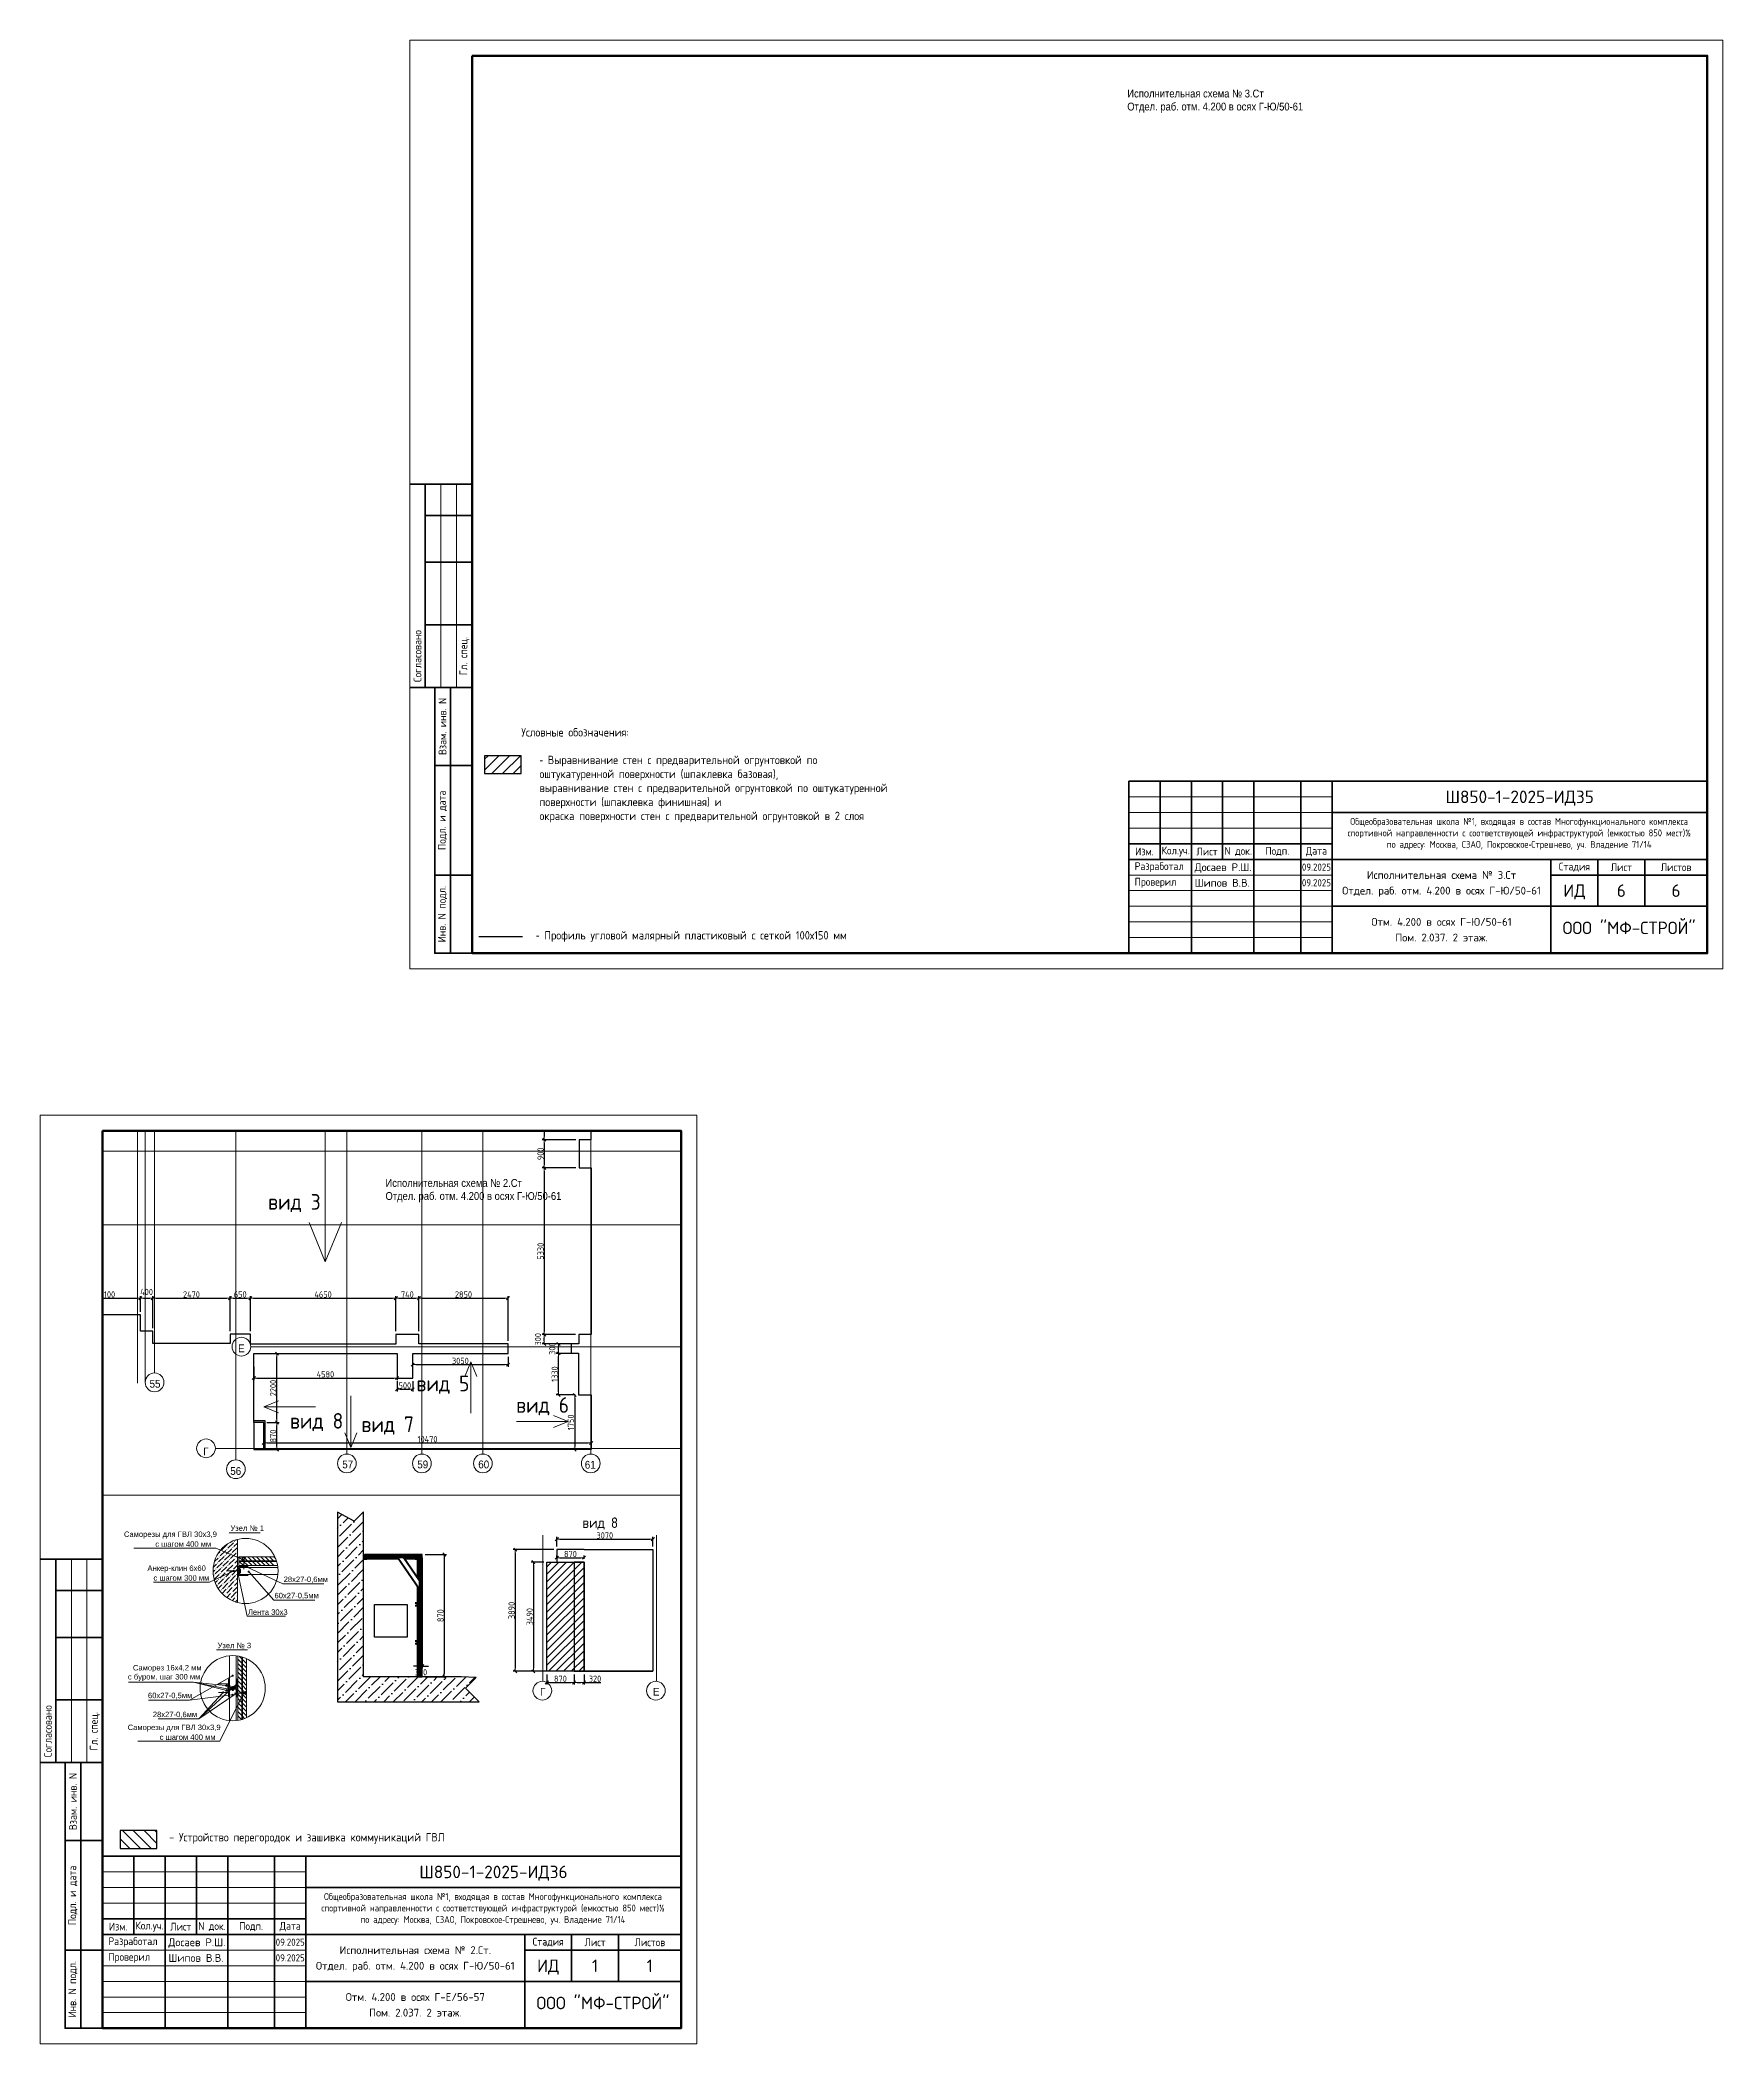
# Paper-space layout 'Step 2' of a CAD drawing. Header units: millimetres. Extents: x 373 to 911, y -63 to 578.
# The model-space entities are those that its viewports show. They can reach past a viewport. Long polylines and large blocks are cut down to what shows.
import ezdxf
from ezdxf.enums import TextEntityAlignment as Align

# ---------------------------------------------------------------- set-up
doc = ezdxf.new("R2018")
doc.units = ezdxf.units.MM
doc.linetypes.add('50_200_ШТРИХ_1Т_ш5_п1_п1_', pattern=[1400, 1000, -200, 0, -200])
for name, color, linetype in [('$AUDIT_BAD_LAYER1', 7, 'Continuous'), ('PDF', 7, 'Continuous'), ('Условные обозначения', 90, 'Continuous')]:
    doc.layers.add(name, color=color, linetype=linetype)
doc.layers.add('ВЭ', color=7, linetype='Continuous', lineweight=15, plot=False)
for name, color, linetype, lineweight, true_color in [('Оси-1', 7, 'Continuous', 20, 0xaaaaaa), ('Оси-2', 7, 'Continuous', 9, 0xaaaaaa), ('Оси-3', 7, '50_200_ШТРИХ_1Т_ш5_п1_п1_', 9, 0xaaaaaa)]:
    doc.layers.add(name, color=color, linetype=linetype, lineweight=lineweight, true_color=true_color)
doc.layers.add('Основные линии', color=7, linetype='Continuous', lineweight=30)
doc.layers.add('Размеры', color=7, linetype='Continuous', lineweight=15)
doc.styles.add('Arial', font='arial.ttf', dxfattribs={"width": 0.9, "height": 500})
doc.styles.add('PDF GOST Common-Identity-H', font='arial.ttf')
doc.styles.get("Standard").update_dxf_attribs({"font": 'arial.ttf'})
doc.styles.add('СПДС', font='isocpeur.ttf', dxfattribs={"width": 0.9})
doc.dimstyles.new('Размера А3', dxfattribs={"dimtxt": 200, "dimasz": 100, "dimexe": 70, "dimexo": 100, "dimgap": 20, "dimtad": 1, "dimdec": 0, "dimrnd": 10, "dimzin": 0, "dimdsep": 46, "dimtxsty": 'СПДС', "dimblk": 'ARROWHEAD_6', "dimcen": 1, "dimclrd": 256, "dimclre": 256, "dimclrt": 256, "dimazin": 0, "dimtfac": 1, "dimtdec": 0, "dimtmove": 2, "dimatfit": 3, "dimfxl": 1, "dimtolj": 1, "dimtzin": 0, "dimarcsym": 0})

psp = doc.layouts.new('Step 2')

# ---------------------------------------------------------------- texts
at = {"layer": 'PDF', "color": 7, "lineweight": 15, "attachment_point": 4, "style": 'PDF GOST Common-Identity-H'}
for s, insert, char_height in [('Узел № 1', (434, 102.21), 1.742), ('Саморезы для ГВЛ 30x3,9', (399.96, 100.02), 1.7415), ('с шагом 400 мм', (409.99, 97.13), 1.7415), ('Анкер-клин 6х60', (407.46, 89.17), 1.7415), ('с шагом 300 мм', (409.39, 86.29), 1.7415), ('Узел № 3', (429.89, 64.7), 1.742), ('Саморез 16x4,2 мм', (402.83, 57.33), 1.7415), ('с буром, шаг 300 мм', (401.22, 54.44), 1.7415), ('Саморезы для ГВЛ 30x3,9', (401.14, 38.26), 1.7415), ('с шагом 400 мм', (411.38, 35.37), 1.7415)]:
    psp.add_mtext(s, dxfattribs=dict(at, insert=insert, char_height=char_height))
at = {"layer": 'PDF', "color": 1, "lineweight": 15, "char_height": 1.7415, "attachment_point": 4, "style": 'PDF GOST Common-Identity-H'}
for insert in [(451.03, 85.7), (409.19, 42.5)]:
    psp.add_mtext('28х27-0,6мм', dxfattribs=dict(at, insert=insert))
at = {"layer": 'PDF', "color": 5, "lineweight": 15, "char_height": 1.7415, "attachment_point": 4, "style": 'PDF GOST Common-Identity-H'}
for insert in [(448.1, 80.51), (407.64, 48.57)]:
    psp.add_mtext('60х27-0,5мм', dxfattribs=dict(at, insert=insert))
at = {"layer": 'PDF', "color": 6, "lineweight": 15, "insert": (439.59, 75.35), "char_height": 1.742, "attachment_point": 4, "style": 'PDF GOST Common-Identity-H'}
psp.add_mtext('Лента 30х3', dxfattribs=at)
at = {"layer": 'Условные обозначения', "color": 18, "true_color": 0x000000, "attachment_point": 1, "style": 'СПДС'}
for s, width, insert, char_height in [('Условные обозначения:', 34.5864, (527.04, 358.06), 2.6856), ('‐ Выравнивание стен с предварительной огрунтовкой по оштукатуренной поверхности (шпаклевка базовая),\\Pвыравнивание стен с предварительной огрунтовкой по оштукатуренной поверхности (шпаклевка финишная) и \\Pокраска поверхности стен с предварительной огрунтовкой в 2 слоя', 111.9166, (532.85, 349.24), 2.68563)]:
    psp.add_mtext_dynamic_manual_height_columns(s, width=width, gutter_width=9.59, heights=[0], dxfattribs=dict(at, insert=insert, char_height=char_height))
at = {"layer": 'Условные обозначения', "color": 18, "true_color": 0x000000, "char_height": 2.6856, "attachment_point": 1, "style": 'СПДС'}
for s, insert, width in [('‐ Профиль угловой малярный пластиковый с сеткой 100х150 мм', (531.74, 293.15), 98.5841), ('- Устройство перегородок и зашивка коммуникаций ГВЛ', (414.36, 4.73), 90.5079)]:
    psp.add_mtext(s, dxfattribs=dict(at, insert=insert, width=width))

msp = doc.modelspace()

# ---------------------------------------------------------------- texts
at = {"layer": 'Оси-2', "char_height": 250, "attachment_point": 5, "line_spacing_factor": 0.936439, "style": 'Arial'}
for s, insert, width in [('\\pxqc,t4.572,9.144,13.716,18.288,22.86,27.432,32.004,36.576,41.148,45.72,50.292,54.864,59.436,64.008,68.58,73.152,77.724,82.296,86.868,91.44,96.012,100.584,105.156,109.728,114.3,118.872,123.444,128.016,132.588,137.16,141.732,146.304;Г', (229088.1, 50283.4), 702), ('\\pxqc,t4.572,9.144,13.716,18.288,22.86,27.432,32.004,36.576,41.148,45.72,50.292,54.864,59.436,64.008,68.58,73.152,77.724,82.296,86.868,91.44,96.012,100.584,105.156,109.728,114.3,118.872,123.444,128.016,132.588,137.16,141.732,146.304;Е', (232718.3, 50283.4), 702), ('\\pxqc,t4.572,9.144,13.716,18.288,22.86,27.432,32.004,36.576,41.148,45.72,50.292,54.864,59.436,64.008,68.58,73.152,77.724,82.296,86.868,91.44,96.012,100.584,105.156,109.728,114.3,118.872,123.444,128.016,132.588,137.16,141.732,146.304;{Е}', (28222.5, -9123.3), 428.4), ('\\pxqc,t4.572,9.144,13.716,18.288,22.86,27.432,32.004,36.576,41.148,45.72,50.292,54.864,59.436,64.008,68.58,73.152,77.724,82.296,86.868,91.44,96.012,100.584,105.156,109.728,114.3,118.872,123.444,128.016,132.588,137.16,141.732,146.304;{55}', (25460.4, -10257.5), 702), ('\\pxqc,t4.572,9.144,13.716,18.288,22.86,27.432,32.004,36.576,41.148,45.72,50.292,54.864,59.436,64.008,68.58,73.152,77.724,82.296,86.868,91.44,96.012,100.584,105.156,109.728,114.3,118.872,123.444,128.016,132.588,137.16,141.732,146.304;Г', (27091.6, -12422.5), 428.4), ('\\pxqc,t4.572,9.144,13.716,18.288,22.86,27.432,32.004,36.576,41.148,45.72,50.292,54.864,59.436,64.008,68.58,73.152,77.724,82.296,86.868,91.44,96.012,100.584,105.156,109.728,114.3,118.872,123.444,128.016,132.588,137.16,141.732,146.304;{57}', (31623.4, -12836.1), 702), ('\\pxqc,t4.572,9.144,13.716,18.288,22.86,27.432,32.004,36.576,41.148,45.72,50.292,54.864,59.436,64.008,68.58,73.152,77.724,82.296,86.868,91.44,96.012,100.584,105.156,109.728,114.3,118.872,123.444,128.016,132.588,137.16,141.732,146.304;{59}', (34023.4, -12836.1), 702), ('\\pxqc,t4.572,9.144,13.716,18.288,22.86,27.432,32.004,36.576,41.148,45.72,50.292,54.864,59.436,64.008,68.58,73.152,77.724,82.296,86.868,91.44,96.012,100.584,105.156,109.728,114.3,118.872,123.444,128.016,132.588,137.16,141.732,146.304;{60}', (35973.4, -12836.1), 702), ('\\pxqc,t4.572,9.144,13.716,18.288,22.86,27.432,32.004,36.576,41.148,45.72,50.292,54.864,59.436,64.008,68.58,73.152,77.724,82.296,86.868,91.44,96.012,100.584,105.156,109.728,114.3,118.872,123.444,128.016,132.588,137.16,141.732,146.304;{61}', (39380.1, -12847.8), 702), ('\\pxqc,t4.572,9.144,13.716,18.288,22.86,27.432,32.004,36.576,41.148,45.72,50.292,54.864,59.436,64.008,68.58,73.152,77.724,82.296,86.868,91.44,96.012,100.584,105.156,109.728,114.3,118.872,123.444,128.016,132.588,137.16,141.732,146.304;{56}', (28041.7, -13046.5), 702)]:
    msp.add_mtext(s, dxfattribs=dict(at, insert=insert, width=width))
at = {"layer": 'Основные линии', "attachment_point": 1, "style": 'СПДС'}
for s, width, insert, char_height in [('вид 8', 59136.488, (230353.8, 55858.2), 335.67), ('вид 3', 3371.815, (29077, -4188.2), 500), ('вид 5', 3371.815, (33821.8, -9996.1), 500), ('вид 6', 3371.815, (37010.2, -10683.9), 500), ('вид 8', 3371.815, (29777, -11192.2), 500), ('вид 7', 3371.815, (32060.5, -11300.9), 500)]:
    msp.add_mtext_dynamic_manual_height_columns(s, width=width, gutter_width=1678.4, heights=[0], dxfattribs=dict(at, insert=insert, char_height=char_height))

# ---------------------------------------------------------------- blocks, each defined once
blk = doc.blocks.new('*U505')
at = {"lineweight": 0}
blk.add_lwpolyline([(-205, -5), (5, -5), (5, 292), (-205, 292)], close=True, dxfattribs=at)
at = {"color": 0, "linetype": 'Continuous', "lineweight": 50}
blk.add_lwpolyline([(-185, 287), (0, 287), (0, 0), (-185, 0)], close=True, dxfattribs=at)
at = {"lineweight": 35}
for points in [[(-185, 150), (-205, 150)], [(-200, 85), (-200, 150)], [(-185, 140), (-200, 140)], [(-185, 125), (-200, 125)], [(-185, 105), (-200, 105)], [(-185, 85), (-205, 85)], [(-185, 85), (-197, 85), (-197, 0), (-185, 0)], [(-192, 0), (-192, 85)], [(-185, 60), (-197, 60)], [(-175, 55), (-175, 30)], [(-165, 55), (-165, 0)], [(-155, 55), (-155, 30)], [(-145, 55), (-145, 0)], [(-130, 55), (-130, 0)], [(-120, 55), (-120, 0)], [(-120, 45), (0, 45)], [(-185, 35), (-120, 35)], [(-185, 30), (0, 30)], [(-50, 30), (-50, 0)], [(-35, 30), (-35, 15)], [(-20, 30), (-20, 15)], [(-185, 25), (-197, 25)], [(-50, 25), (0, 25)], [(-120, 15), (0, 15)]]:
    blk.add_lwpolyline(points, dxfattribs=at)
at = {"lineweight": 18}
for points in [[(-195, 85), (-195, 150)], [(-190, 85), (-190, 150)], [(-185, 50), (-120, 50)], [(-185, 45), (-120, 45)], [(-185, 40), (-120, 40)], [(-185, 25), (-120, 25)], [(-185, 20), (-120, 20)], [(-185, 15), (-120, 15)], [(-185, 10), (-120, 10)], [(-185, 5), (-120, 5)]]:
    blk.add_lwpolyline(points, dxfattribs=at)
at = {"lineweight": 35}
blk.add_lwpolyline([(-185, 0), (0, 0), (0, 55), (-185, 55)], close=True, dxfattribs=at)
at = {"lineweight": 0}
blk.add_lwpolyline([(0, -5), (5, -5), (5, 0)], dxfattribs=at)
at = {"lineweight": -2, "char_height": 2.5, "attachment_point": 5, "rotation": 90, "style": 'СПДС'}
for s, insert, width in [('Согласовано', (-202.5, 95), 19.9913), ('Гл. спец.', (-187.5, 95), 19.9913), ('Взам. инв. N', (-194.5, 72.5), 24.9913), ('Подл. и дата', (-194.5, 42.5), 34.9913), ('Инв. N подл.', (-194.5, 12.5), 24.9913)]:
    blk.add_mtext(s, dxfattribs=dict(at, insert=insert, width=width))
at = {"insert": (-119.31, 43.23), "char_height": 2.2, "attachment_point": 1, "style": 'СПДС'}
blk.add_mtext_dynamic_manual_height_columns('\\pxqc;Общеобразовательная школа №1, входящая в состав Многофункционального комплекса спортивной направленности с соответствующей инфраструктурой (емкостью 850 мест)½ \\Pпо адресу: Москва, СЗАО, Покровское‐Стрешнево, уч. Владение 71/14', width=118.2929, gutter_width=0, heights=[12.75], dxfattribs=at)
at = {"lineweight": -2, "char_height": 2.5, "style": 'СПДС'}
for s, insert, width, attachment_point in [('Изм.', (-180, 32.5), 10, 5), ('Кол.уч.', (-170, 32.5), 10, 5), ('Лист', (-160, 32.5), 10, 5), ('N док.', (-150, 32.5), 10, 5), ('Подп.', (-137.5, 32.5), 15, 5), ('Дата', (-125, 32.5), 10, 5), ('Разработал', (-183.15, 27.5), 17.9525, 4), ('Стадия', (-42.5, 27.5), 15, 5), ('Лист', (-27.5, 27.5), 15, 5), ('Листов', (-10, 27.5), 20, 5), ('Проверил', (-183.15, 22.5), 17.9525, 4)]:
    blk.add_mtext(s, dxfattribs=dict(at, insert=insert, width=width, attachment_point=attachment_point))
at = {"lineweight": 30, "width": 0.9, "flags": 104}
blk.add_attdef('ШАПКА', text='', height=3, dxfattribs=at).set_placement((-135, 281), align=Align.MIDDLE_CENTER)
at = {"style": 'СПДС'}
for tag, height, p in [('ШИФР_ПРОЕКТА', 4, (-60, 50)), ('НАИМЕНОВАНИЕ_ОБЪЕКТА', 2.5, (-85, 25)), ('НАИМЕНОВАНИЕ_ОБЪЕКТА2', 2.5, (-85, 20)), ('СТАДИЯ', 4, (-42.5, 20)), ('ЛИСТ_первый', 4, (-27.5, 20)), ('ЛИСТОВ', 4, (-10, 20)), ('НАИМЕНОВАНИЕ_ЧЕРТЕЖА1', 2.5, (-85, 10)), ('ОРГАНИЗАЦИЯ_РАЗРАБОТЧИК1', 4, (-25, 8.09)), ('НАИМЕНОВАНИЕ_ЧЕРТЕЖА2', 2.5, (-85, 5))]:
    blk.add_attdef(tag, text='', height=height, dxfattribs=at).set_placement(p, align=Align.MIDDLE_CENTER)
for tag, p in [('РАЗРАБОТЧИК', (-163.97, 27.5)), ('РУК.ГРУППЫ', (-163.97, 22.5))]:
    blk.add_attdef(tag, text='', height=2.5, dxfattribs=at).set_placement(p, align=Align.MIDDLE_LEFT)
at = {"style": 'СПДС', "width": 0.9}
for p in [(-129.65, 26.37), (-129.65, 21.37)]:
    blk.add_attdef('ДАТА', p, '', height=2.3, dxfattribs=at)
blk = doc.blocks.new('*U10')
at = {"lineweight": 0}
blk.add_lwpolyline([(-415, -5), (5, -5), (5, 292), (-415, 292)], close=True, dxfattribs=at)
at = {"color": 0, "linetype": 'Continuous', "lineweight": 50}
blk.add_lwpolyline([(-395, 287), (0, 287), (0, 0), (-395, 0)], close=True, dxfattribs=at)
at = {"lineweight": 35}
for points in [[(-395, 150), (-415, 150)], [(-410, 85), (-410, 150)], [(-395, 140), (-410, 140)], [(-395, 125), (-410, 125)], [(-395, 105), (-410, 105)], [(-395, 85), (-415, 85)], [(-395, 85), (-407, 85), (-407, 0), (-395, 0)], [(-402, 0), (-402, 85)], [(-395, 60), (-407, 60)], [(-175, 55), (-175, 30)], [(-165, 55), (-165, 0)], [(-155, 55), (-155, 30)], [(-145, 55), (-145, 0)], [(-130, 55), (-130, 0)], [(-120, 55), (-120, 0)], [(-120, 45), (0, 45)], [(-185, 35), (-120, 35)], [(-185, 30), (0, 30)], [(-50, 30), (-50, 0)], [(-35, 30), (-35, 15)], [(-20, 30), (-20, 15)], [(-395, 25), (-407, 25)], [(-50, 25), (0, 25)], [(-120, 15), (0, 15)]]:
    blk.add_lwpolyline(points, dxfattribs=at)
at = {"lineweight": 18}
for points in [[(-405, 85), (-405, 150)], [(-400, 85), (-400, 150)], [(-185, 50), (-120, 50)], [(-185, 45), (-120, 45)], [(-185, 40), (-120, 40)], [(-185, 25), (-120, 25)], [(-185, 20), (-120, 20)], [(-185, 15), (-120, 15)], [(-185, 10), (-120, 10)], [(-185, 5), (-120, 5)]]:
    blk.add_lwpolyline(points, dxfattribs=at)
at = {"lineweight": 35}
blk.add_lwpolyline([(-185, 0), (0, 0), (0, 55), (-185, 55)], close=True, dxfattribs=at)
at = {"lineweight": 0}
blk.add_lwpolyline([(0, -5), (5, -5), (5, 0)], dxfattribs=at)
at = {"lineweight": -2, "char_height": 2.5, "attachment_point": 5, "rotation": 90, "style": 'СПДС'}
for s, insert, width in [('Согласовано', (-412.5, 95), 19.9913), ('Гл. спец.', (-397.5, 95), 19.9913), ('Взам. инв. N', (-404.5, 72.5), 24.9913), ('Подл. и дата', (-404.5, 42.5), 34.9913), ('Инв. N подл.', (-404.5, 12.5), 24.9913)]:
    blk.add_mtext(s, dxfattribs=dict(at, insert=insert, width=width))
at = {"insert": (-119.31, 43.23), "char_height": 2.2, "attachment_point": 1, "style": 'СПДС'}
blk.add_mtext_dynamic_manual_height_columns('\\pxqc;Общеобразовательная школа №1, входящая в состав Многофункционального комплекса спортивной направленности с соответствующей инфраструктурой (емкостью 850 мест)½ \\Pпо адресу: Москва, СЗАО, Покровское‐Стрешнево, уч. Владение 71/14', width=118.2929, gutter_width=0, heights=[12.75], dxfattribs=at)
at = {"lineweight": -2, "char_height": 2.5, "style": 'СПДС'}
for s, insert, width, attachment_point in [('Изм.', (-180, 32.5), 10, 5), ('Кол.уч.', (-170, 32.5), 10, 5), ('Лист', (-160, 32.5), 10, 5), ('N док.', (-150, 32.5), 10, 5), ('Подп.', (-137.5, 32.5), 15, 5), ('Дата', (-125, 32.5), 10, 5), ('Разработал', (-183.15, 27.5), 17.9525, 4), ('Стадия', (-42.5, 27.5), 15, 5), ('Лист', (-27.5, 27.5), 15, 5), ('Листов', (-10, 27.5), 20, 5), ('Проверил', (-183.15, 22.5), 17.9525, 4)]:
    blk.add_mtext(s, dxfattribs=dict(at, insert=insert, width=width, attachment_point=attachment_point))
at = {"lineweight": 30, "width": 0.9, "flags": 104}
blk.add_attdef('ШАПКА', text='', height=3, dxfattribs=at).set_placement((-135, 281), align=Align.MIDDLE_CENTER)
at = {"style": 'СПДС'}
for tag, height, p in [('ШИФР_ПРОЕКТА', 4, (-60, 50)), ('НАИМЕНОВАНИЕ_ОБЪЕКТА', 2.5, (-85, 25)), ('НАИМЕНОВАНИЕ_ОБЪЕКТА2', 2.5, (-85, 20)), ('СТАДИЯ', 4, (-42.5, 20)), ('ЛИСТ_первый', 4, (-27.5, 20)), ('ЛИСТОВ', 4, (-10, 20)), ('НАИМЕНОВАНИЕ_ЧЕРТЕЖА1', 2.5, (-85, 10)), ('ОРГАНИЗАЦИЯ_РАЗРАБОТЧИК1', 4, (-25, 8.09)), ('НАИМЕНОВАНИЕ_ЧЕРТЕЖА2', 2.5, (-85, 5))]:
    blk.add_attdef(tag, text='', height=height, dxfattribs=at).set_placement(p, align=Align.MIDDLE_CENTER)
for tag, p in [('РАЗРАБОТЧИК', (-163.97, 27.5)), ('РУК.ГРУППЫ', (-163.97, 22.5))]:
    blk.add_attdef(tag, text='', height=2.5, dxfattribs=at).set_placement(p, align=Align.MIDDLE_LEFT)
at = {"style": 'СПДС', "width": 0.9}
for p in [(-129.65, 26.37), (-129.65, 21.37)]:
    blk.add_attdef('ДАТА', p, '', height=2.3, dxfattribs=at)
blk = doc.blocks.new('Ось сетки - Круг_Ø6_00__ISO-2_5_0_9K_-17386508-АИ_План этажа Радиаторы_2')
at = {"layer": 'Оси-1'}
blk.add_circle((0, 0), 3, dxfattribs=at)
blk = doc.blocks.new('ARROWHEAD_6')
at = {"color": 0, "linetype": 'Continuous'}
for p, q in [((0, 0), (-1, 0)), ((-0.5, -0.5), (0.5, 0.5))]:
    blk.add_line(p, q, dxfattribs=at)
blk = doc.blocks.new('*D481')
at = {"layer": 'Defpoints', "color": 0, "lineweight": 30, "transparency": 16777216}
for p in [(39011, 2668), (37911, -2452), (39021, -2452)]:
    blk.add_point(p, dxfattribs=at)
at = {"layer": 'Размеры', "lineweight": -2, "transparency": 16777216}
for p, q in [((38911, 2668), (37841, 2668)), ((37911, 2568), (37911, -2352)), ((38921, -2452), (37841, -2452))]:
    blk.add_line(p, q, dxfattribs=at)
at = {"layer": 'Размеры', "lineweight": -2, "transparency": 16777216, "xscale": 100, "yscale": 100, "zscale": 100}
for p, rotation in [((37911, 2668), 90), ((37911, -2452), 270)]:
    blk.add_blockref('ARROWHEAD_6', p, dxfattribs=dict(at, rotation=rotation))
at = {"layer": 'Размеры', "transparency": 16777216, "insert": (37791, 108), "char_height": 200, "attachment_point": 5, "rotation": 90, "style": 'СПДС'}
blk.add_mtext('\\A1;5120', dxfattribs=at)
blk = doc.blocks.new('*D482')
at = {"layer": 'Defpoints', "color": 0, "lineweight": 30, "transparency": 16777216}
for p in [(39021, -2452), (37911, -3352), (39021, -3352)]:
    blk.add_point(p, dxfattribs=at)
at = {"layer": 'Размеры', "lineweight": -2, "transparency": 16777216}
for p, q in [((38921, -2452), (37841, -2452)), ((37911, -2552), (37911, -3252)), ((38921, -3352), (37841, -3352))]:
    blk.add_line(p, q, dxfattribs=at)
at = {"layer": 'Размеры', "lineweight": -2, "transparency": 16777216, "xscale": 100, "yscale": 100, "zscale": 100}
for p, rotation in [((37911, -2452), 90), ((37911, -3352), 270)]:
    blk.add_blockref('ARROWHEAD_6', p, dxfattribs=dict(at, rotation=rotation))
at = {"layer": 'Размеры', "transparency": 16777216, "insert": (37791, -2902), "char_height": 200, "attachment_point": 5, "rotation": 90, "style": 'СПДС'}
blk.add_mtext('\\A1;900', dxfattribs=at)
blk = doc.blocks.new('*D483')
at = {"layer": 'Defpoints', "color": 0, "lineweight": 30, "transparency": 16777216}
for p in [(39021, -3352), (37911, -8682), (39011, -8682)]:
    blk.add_point(p, dxfattribs=at)
at = {"layer": 'Размеры', "lineweight": -2, "transparency": 16777216}
for p, q in [((38921, -3352), (37841, -3352)), ((37911, -3452), (37911, -8582)), ((38911, -8682), (37841, -8682))]:
    blk.add_line(p, q, dxfattribs=at)
at = {"layer": 'Размеры', "lineweight": -2, "transparency": 16777216, "xscale": 100, "yscale": 100, "zscale": 100}
for p, rotation in [((37911, -3352), 90), ((37911, -8682), 270)]:
    blk.add_blockref('ARROWHEAD_6', p, dxfattribs=dict(at, rotation=rotation))
at = {"layer": 'Размеры', "transparency": 16777216, "insert": (37791, -6017), "char_height": 200, "attachment_point": 5, "rotation": 90, "style": 'СПДС'}
blk.add_mtext('\\A1;5330', dxfattribs=at)
blk = doc.blocks.new('*D485')
at = {"layer": 'Defpoints', "color": 0, "lineweight": 30, "transparency": 16777216}
for p in [(24991, -7519), (22891, -8052), (24991, -8052)]:
    blk.add_point(p, dxfattribs=at)
at = {"layer": 'Размеры', "lineweight": -2, "transparency": 16777216}
for p, q in [((22891, -7952), (22891, -7449)), ((22991, -7519), (24891, -7519)), ((24991, -7952), (24991, -7449))]:
    blk.add_line(p, q, dxfattribs=at)
at = {"layer": 'Размеры', "lineweight": -2, "transparency": 16777216, "xscale": 100, "yscale": 100, "zscale": 100, "rotation": 180}
blk.add_blockref('ARROWHEAD_6', (22891, -7519), dxfattribs=at)
at = {"layer": 'Размеры', "lineweight": -2, "transparency": 16777216, "xscale": 100, "yscale": 100, "zscale": 100}
blk.add_blockref('ARROWHEAD_6', (24991, -7519), dxfattribs=at)
at = {"layer": 'Размеры', "transparency": 16777216, "insert": (23941, -7399), "char_height": 200, "attachment_point": 5, "style": 'СПДС'}
blk.add_mtext('\\A1;2100', dxfattribs=at)
blk = doc.blocks.new('*D486')
at = {"layer": 'Defpoints', "color": 0, "lineweight": 30, "transparency": 16777216}
for p in [(25391, -7519), (24991, -8052), (25391, -8572)]:
    blk.add_point(p, dxfattribs=at)
at = {"layer": 'Размеры', "lineweight": -2, "transparency": 16777216}
for p, q in [((24991, -7952), (24991, -7449)), ((25091, -7519), (25291, -7519)), ((25391, -8472), (25391, -7449))]:
    blk.add_line(p, q, dxfattribs=at)
at = {"layer": 'Размеры', "lineweight": -2, "transparency": 16777216, "xscale": 100, "yscale": 100, "zscale": 100, "rotation": 180}
blk.add_blockref('ARROWHEAD_6', (24991, -7519), dxfattribs=at)
at = {"layer": 'Размеры', "lineweight": -2, "transparency": 16777216, "xscale": 100, "yscale": 100, "zscale": 100}
blk.add_blockref('ARROWHEAD_6', (25391, -7519), dxfattribs=at)
at = {"layer": 'Размеры', "transparency": 16777216, "insert": (25191, -7319), "char_height": 200, "attachment_point": 5, "style": 'СПДС'}
blk.add_mtext('\\A1;400', dxfattribs=at)
blk = doc.blocks.new('*D487')
at = {"layer": 'Defpoints', "color": 0, "lineweight": 30, "transparency": 16777216}
for p in [(27861, -7519), (25391, -8572), (27861, -8672)]:
    blk.add_point(p, dxfattribs=at)
at = {"layer": 'Размеры', "lineweight": -2, "transparency": 16777216}
for p, q in [((25391, -8472), (25391, -7449)), ((25491, -7519), (27761, -7519)), ((27861, -8572), (27861, -7449))]:
    blk.add_line(p, q, dxfattribs=at)
at = {"layer": 'Размеры', "lineweight": -2, "transparency": 16777216, "xscale": 100, "yscale": 100, "zscale": 100, "rotation": 180}
blk.add_blockref('ARROWHEAD_6', (25391, -7519), dxfattribs=at)
at = {"layer": 'Размеры', "lineweight": -2, "transparency": 16777216, "xscale": 100, "yscale": 100, "zscale": 100}
blk.add_blockref('ARROWHEAD_6', (27861, -7519), dxfattribs=at)
at = {"layer": 'Размеры', "transparency": 16777216, "insert": (26626, -7399), "char_height": 200, "attachment_point": 5, "style": 'СПДС'}
blk.add_mtext('\\A1;2470', dxfattribs=at)
blk = doc.blocks.new('*D488')
at = {"layer": 'Defpoints', "color": 0, "lineweight": 30, "transparency": 16777216}
for p in [(28511, -7519), (27861, -8672), (28511, -8672)]:
    blk.add_point(p, dxfattribs=at)
at = {"layer": 'Размеры', "lineweight": -2, "transparency": 16777216}
for p, q in [((27861, -8572), (27861, -7449)), ((27961, -7519), (28411, -7519)), ((28511, -8572), (28511, -7449))]:
    blk.add_line(p, q, dxfattribs=at)
at = {"layer": 'Размеры', "lineweight": -2, "transparency": 16777216, "xscale": 100, "yscale": 100, "zscale": 100, "rotation": 180}
blk.add_blockref('ARROWHEAD_6', (27861, -7519), dxfattribs=at)
at = {"layer": 'Размеры', "lineweight": -2, "transparency": 16777216, "xscale": 100, "yscale": 100, "zscale": 100}
blk.add_blockref('ARROWHEAD_6', (28511, -7519), dxfattribs=at)
at = {"layer": 'Размеры', "transparency": 16777216, "insert": (28186, -7399), "char_height": 200, "attachment_point": 5, "style": 'СПДС'}
blk.add_mtext('\\A1;650', dxfattribs=at)
blk = doc.blocks.new('*D489')
at = {"layer": 'Defpoints', "color": 0, "lineweight": 30, "transparency": 16777216}
for p in [(33161, -7519), (28511, -8672), (33161, -8672)]:
    blk.add_point(p, dxfattribs=at)
at = {"layer": 'Размеры', "lineweight": -2, "transparency": 16777216}
for p, q in [((28511, -8572), (28511, -7449)), ((28611, -7519), (33061, -7519)), ((33161, -8572), (33161, -7449))]:
    blk.add_line(p, q, dxfattribs=at)
at = {"layer": 'Размеры', "lineweight": -2, "transparency": 16777216, "xscale": 100, "yscale": 100, "zscale": 100, "rotation": 180}
blk.add_blockref('ARROWHEAD_6', (28511, -7519), dxfattribs=at)
at = {"layer": 'Размеры', "lineweight": -2, "transparency": 16777216, "xscale": 100, "yscale": 100, "zscale": 100}
blk.add_blockref('ARROWHEAD_6', (33161, -7519), dxfattribs=at)
at = {"layer": 'Размеры', "transparency": 16777216, "insert": (30836, -7399), "char_height": 200, "attachment_point": 5, "style": 'СПДС'}
blk.add_mtext('\\A1;4650', dxfattribs=at)
blk = doc.blocks.new('*D490')
at = {"layer": 'Defpoints', "color": 0, "lineweight": 30, "transparency": 16777216}
for p in [(33901, -7519), (33161, -8677), (33901, -8677)]:
    blk.add_point(p, dxfattribs=at)
at = {"layer": 'Размеры', "lineweight": -2, "transparency": 16777216}
for p, q in [((33161, -8577), (33161, -7449)), ((33261, -7519), (33801, -7519)), ((33901, -8577), (33901, -7449))]:
    blk.add_line(p, q, dxfattribs=at)
at = {"layer": 'Размеры', "lineweight": -2, "transparency": 16777216, "xscale": 100, "yscale": 100, "zscale": 100, "rotation": 180}
blk.add_blockref('ARROWHEAD_6', (33161, -7519), dxfattribs=at)
at = {"layer": 'Размеры', "lineweight": -2, "transparency": 16777216, "xscale": 100, "yscale": 100, "zscale": 100}
blk.add_blockref('ARROWHEAD_6', (33901, -7519), dxfattribs=at)
at = {"layer": 'Размеры', "transparency": 16777216, "insert": (33531, -7399), "char_height": 200, "attachment_point": 5, "style": 'СПДС'}
blk.add_mtext('\\A1;740', dxfattribs=at)
blk = doc.blocks.new('*D491')
at = {"layer": 'Defpoints', "color": 0, "lineweight": 30, "transparency": 16777216}
for p in [(36751, -7519), (33901, -8677), (36751, -8982)]:
    blk.add_point(p, dxfattribs=at)
at = {"layer": 'Размеры', "lineweight": -2, "transparency": 16777216}
for p, q in [((33901, -8577), (33901, -7449)), ((34001, -7519), (36651, -7519)), ((36751, -8882), (36751, -7449))]:
    blk.add_line(p, q, dxfattribs=at)
at = {"layer": 'Размеры', "lineweight": -2, "transparency": 16777216, "xscale": 100, "yscale": 100, "zscale": 100, "rotation": 180}
blk.add_blockref('ARROWHEAD_6', (33901, -7519), dxfattribs=at)
at = {"layer": 'Размеры', "lineweight": -2, "transparency": 16777216, "xscale": 100, "yscale": 100, "zscale": 100}
blk.add_blockref('ARROWHEAD_6', (36751, -7519), dxfattribs=at)
at = {"layer": 'Размеры', "transparency": 16777216, "insert": (35326, -7399), "char_height": 200, "attachment_point": 5, "style": 'СПДС'}
blk.add_mtext('\\A1;2850', dxfattribs=at)
blk = doc.blocks.new('*D492')
at = {"layer": 'Defpoints', "color": 0, "lineweight": 30, "transparency": 16777216}
for p in [(28621, -9616), (33201, -9682), (33201, -10072)]:
    blk.add_point(p, dxfattribs=at)
at = {"layer": 'Размеры', "lineweight": -2, "transparency": 16777216}
for p, q in [((28621, -9716), (28621, -10142)), ((28721, -10072), (33101, -10072)), ((33201, -9782), (33201, -10142))]:
    blk.add_line(p, q, dxfattribs=at)
at = {"layer": 'Размеры', "lineweight": -2, "transparency": 16777216, "xscale": 100, "yscale": 100, "zscale": 100, "rotation": 180}
blk.add_blockref('ARROWHEAD_6', (28621, -10072), dxfattribs=at)
at = {"layer": 'Размеры', "lineweight": -2, "transparency": 16777216, "xscale": 100, "yscale": 100, "zscale": 100}
blk.add_blockref('ARROWHEAD_6', (33201, -10072), dxfattribs=at)
at = {"layer": 'Размеры', "transparency": 16777216, "insert": (30911, -9952), "char_height": 200, "attachment_point": 5, "style": 'СПДС'}
blk.add_mtext('\\A1;4580', dxfattribs=at)
blk = doc.blocks.new('*D493')
at = {"layer": 'Defpoints', "color": 0, "lineweight": 30, "transparency": 16777216}
for p in [(33201, -10072), (33701, -10072), (33701, -10430)]:
    blk.add_point(p, dxfattribs=at)
at = {"layer": 'Размеры', "lineweight": -2, "transparency": 16777216}
for p, q in [((33201, -10172), (33201, -10500)), ((33701, -10172), (33701, -10500)), ((33301, -10430), (33601, -10430))]:
    blk.add_line(p, q, dxfattribs=at)
at = {"layer": 'Размеры', "lineweight": -2, "transparency": 16777216, "xscale": 100, "yscale": 100, "zscale": 100, "rotation": 180}
blk.add_blockref('ARROWHEAD_6', (33201, -10430), dxfattribs=at)
at = {"layer": 'Размеры', "lineweight": -2, "transparency": 16777216, "xscale": 100, "yscale": 100, "zscale": 100}
blk.add_blockref('ARROWHEAD_6', (33701, -10430), dxfattribs=at)
at = {"layer": 'Размеры', "transparency": 16777216, "insert": (33451, -10310), "char_height": 200, "attachment_point": 5, "style": 'СПДС'}
blk.add_mtext('\\A1;500', dxfattribs=at)
blk = doc.blocks.new('*D494')
at = {"layer": 'Defpoints', "color": 0, "lineweight": 30, "transparency": 16777216}
for p in [(36751, -9292), (33701, -10072), (36751, -9643)]:
    blk.add_point(p, dxfattribs=at)
at = {"layer": 'Размеры', "lineweight": -2, "transparency": 16777216}
for p, q in [((33701, -9972), (33701, -9573)), ((36751, -9392), (36751, -9713)), ((33801, -9643), (36651, -9643))]:
    blk.add_line(p, q, dxfattribs=at)
at = {"layer": 'Размеры', "lineweight": -2, "transparency": 16777216, "xscale": 100, "yscale": 100, "zscale": 100, "rotation": 180}
blk.add_blockref('ARROWHEAD_6', (33701, -9643), dxfattribs=at)
at = {"layer": 'Размеры', "lineweight": -2, "transparency": 16777216, "xscale": 100, "yscale": 100, "zscale": 100}
blk.add_blockref('ARROWHEAD_6', (36751, -9643), dxfattribs=at)
at = {"layer": 'Размеры', "transparency": 16777216, "insert": (35226, -9523), "char_height": 200, "attachment_point": 5, "style": 'СПДС'}
blk.add_mtext('\\A1;3050', dxfattribs=at)
blk = doc.blocks.new('*D495')
at = {"layer": 'Defpoints', "color": 0, "lineweight": 30, "transparency": 16777216}
for p in [(39001, -10612), (38882, -12362), (39001, -12362)]:
    blk.add_point(p, dxfattribs=at)
at = {"layer": 'Размеры', "lineweight": -2, "transparency": 16777216}
for p, q in [((38901, -10612), (38812, -10612)), ((38882, -10712), (38882, -12262)), ((38901, -12362), (38812, -12362))]:
    blk.add_line(p, q, dxfattribs=at)
at = {"layer": 'Размеры', "lineweight": -2, "transparency": 16777216, "xscale": 100, "yscale": 100, "zscale": 100}
for p, rotation in [((38882, -10612), 90), ((38882, -12362), 270)]:
    blk.add_blockref('ARROWHEAD_6', p, dxfattribs=dict(at, rotation=rotation))
at = {"layer": 'Размеры', "transparency": 16777216, "insert": (38762, -11487), "char_height": 200, "attachment_point": 5, "rotation": 90, "style": 'СПДС'}
blk.add_mtext('\\A1;1750', dxfattribs=at)
blk = doc.blocks.new('*D496')
at = {"layer": 'Defpoints', "color": 0, "lineweight": 30, "transparency": 16777216}
for p in [(38363, -9282), (39001, -9282), (39001, -10612)]:
    blk.add_point(p, dxfattribs=at)
at = {"layer": 'Размеры', "lineweight": -2, "transparency": 16777216}
for p, q in [((38901, -9282), (38293, -9282)), ((38363, -10512), (38363, -9382)), ((38901, -10612), (38293, -10612))]:
    blk.add_line(p, q, dxfattribs=at)
at = {"layer": 'Размеры', "lineweight": -2, "transparency": 16777216, "xscale": 100, "yscale": 100, "zscale": 100}
for p, rotation in [((38363, -9282), 90), ((38363, -10612), 270)]:
    blk.add_blockref('ARROWHEAD_6', p, dxfattribs=dict(at, rotation=rotation))
at = {"layer": 'Размеры', "transparency": 16777216, "insert": (38243, -9947), "char_height": 200, "attachment_point": 5, "rotation": 90, "style": 'СПДС'}
blk.add_mtext('\\A1;1330', dxfattribs=at)
blk = doc.blocks.new('*D497')
at = {"layer": 'Defpoints', "color": 0, "lineweight": 30, "transparency": 16777216}
for p in [(38363, -8982), (38771, -8982), (38771, -9282)]:
    blk.add_point(p, dxfattribs=at)
at = {"layer": 'Размеры', "lineweight": -2, "transparency": 16777216}
for p, q in [((38671, -8982), (38293, -8982)), ((38671, -9282), (38293, -9282)), ((38363, -9182), (38363, -9082))]:
    blk.add_line(p, q, dxfattribs=at)
at = {"layer": 'Размеры', "lineweight": -2, "transparency": 16777216, "xscale": 100, "yscale": 100, "zscale": 100}
for p, rotation in [((38363, -8982), 90), ((38363, -9282), 270)]:
    blk.add_blockref('ARROWHEAD_6', p, dxfattribs=dict(at, rotation=rotation))
at = {"layer": 'Размеры', "transparency": 16777216, "insert": (38163, -9132), "char_height": 200, "attachment_point": 5, "rotation": 90, "style": 'СПДС'}
blk.add_mtext('\\A1;300', dxfattribs=at)
blk = doc.blocks.new('*D498')
at = {"layer": 'Defpoints', "color": 0, "lineweight": 30, "transparency": 16777216}
for p in [(37910, -8682), (39011, -8682), (39011, -8982)]:
    blk.add_point(p, dxfattribs=at)
at = {"layer": 'Размеры', "lineweight": -2, "transparency": 16777216}
for p, q in [((38911, -8682), (37840, -8682)), ((37910, -8882), (37910, -8782)), ((38911, -8982), (37840, -8982))]:
    blk.add_line(p, q, dxfattribs=at)
at = {"layer": 'Размеры', "lineweight": -2, "transparency": 16777216, "xscale": 100, "yscale": 100, "zscale": 100}
for p, rotation in [((37910, -8682), 90), ((37910, -8982), 270)]:
    blk.add_blockref('ARROWHEAD_6', p, dxfattribs=dict(at, rotation=rotation))
at = {"layer": 'Размеры', "transparency": 16777216, "insert": (37710, -8832), "char_height": 200, "attachment_point": 5, "rotation": 90, "style": 'СПДС'}
blk.add_mtext('\\A1;300', dxfattribs=at)
blk = doc.blocks.new('*D499')
at = {"layer": 'Defpoints', "color": 0, "lineweight": 30, "transparency": 16777216}
for p in [(28941, -12148), (39411, -12148), (39411, -12148)]:
    blk.add_point(p, dxfattribs=at)
at = {"layer": 'Размеры', "lineweight": -2, "transparency": 16777216}
for p, q in [((28941, -12048), (28941, -12078)), ((29041, -12148), (39311, -12148)), ((39411, -12048), (39411, -12078))]:
    blk.add_line(p, q, dxfattribs=at)
at = {"layer": 'Размеры', "lineweight": -2, "transparency": 16777216, "xscale": 100, "yscale": 100, "zscale": 100, "rotation": 180}
blk.add_blockref('ARROWHEAD_6', (28941, -12148), dxfattribs=at)
at = {"layer": 'Размеры', "lineweight": -2, "transparency": 16777216, "xscale": 100, "yscale": 100, "zscale": 100}
blk.add_blockref('ARROWHEAD_6', (39411, -12148), dxfattribs=at)
at = {"layer": 'Размеры', "transparency": 16777216, "insert": (34176, -12028), "char_height": 200, "attachment_point": 5, "style": 'СПДС'}
blk.add_mtext('\\A1;10470', dxfattribs=at)
blk = doc.blocks.new('*D500')
at = {"layer": 'Defpoints', "color": 0, "lineweight": 30, "transparency": 16777216}
for p in [(28941, -11492), (29360, -11492), (28941, -12362)]:
    blk.add_point(p, dxfattribs=at)
at = {"layer": 'Размеры', "lineweight": -2, "transparency": 16777216}
for p, q in [((29041, -11492), (29430, -11492)), ((29360, -12262), (29360, -11592)), ((29041, -12362), (29430, -12362))]:
    blk.add_line(p, q, dxfattribs=at)
at = {"layer": 'Размеры', "lineweight": -2, "transparency": 16777216, "xscale": 100, "yscale": 100, "zscale": 100}
for p, rotation in [((29360, -11492), 90), ((29360, -12362), 270)]:
    blk.add_blockref('ARROWHEAD_6', p, dxfattribs=dict(at, rotation=rotation))
at = {"layer": 'Размеры', "transparency": 16777216, "insert": (29240, -11927), "char_height": 200, "attachment_point": 5, "rotation": 90, "style": 'СПДС'}
blk.add_mtext('\\A1;870', dxfattribs=at)
blk = doc.blocks.new('*D501')
at = {"layer": 'Defpoints', "color": 0, "lineweight": 30, "transparency": 16777216}
for p in [(28941, -9292), (29360, -9292), (28941, -11492)]:
    blk.add_point(p, dxfattribs=at)
at = {"layer": 'Размеры', "lineweight": -2, "transparency": 16777216}
for p, q in [((29041, -9292), (29430, -9292)), ((29360, -11392), (29360, -9392)), ((29041, -11492), (29430, -11492))]:
    blk.add_line(p, q, dxfattribs=at)
at = {"layer": 'Размеры', "lineweight": -2, "transparency": 16777216, "xscale": 100, "yscale": 100, "zscale": 100}
for p, rotation in [((29360, -9292), 90), ((29360, -11492), 270)]:
    blk.add_blockref('ARROWHEAD_6', p, dxfattribs=dict(at, rotation=rotation))
at = {"layer": 'Размеры', "transparency": 16777216, "insert": (29240, -10392), "char_height": 200, "attachment_point": 5, "rotation": 90, "style": 'СПДС'}
blk.add_mtext('\\A1;2200', dxfattribs=at)
blk = doc.blocks.new('*D551')
at = {"layer": 'Defpoints', "color": 0, "lineweight": 30, "transparency": 16777216}
for p in [(232608, 55164), (229538, 54830), (232608, 54830)]:
    blk.add_point(p, dxfattribs=at)
at = {"layer": 'Размеры', "lineweight": -2, "transparency": 16777216}
for p, q in [((229538, 54930), (229538, 55234)), ((229638, 55164), (232508, 55164)), ((232608, 54930), (232608, 55234))]:
    blk.add_line(p, q, dxfattribs=at)
at = {"layer": 'Размеры', "lineweight": -2, "transparency": 16777216, "xscale": 100, "yscale": 100, "zscale": 100, "rotation": 180}
blk.add_blockref('ARROWHEAD_6', (229538, 55164), dxfattribs=at)
at = {"layer": 'Размеры', "lineweight": -2, "transparency": 16777216, "xscale": 100, "yscale": 100, "zscale": 100}
blk.add_blockref('ARROWHEAD_6', (232608, 55164), dxfattribs=at)
at = {"layer": 'Размеры', "lineweight": 15, "transparency": 16777216, "insert": (231073, 55284), "char_height": 200, "attachment_point": 5, "style": 'СПДС'}
blk.add_mtext('\\A1;3070', dxfattribs=at)
blk = doc.blocks.new('*D552')
at = {"layer": 'Defpoints', "color": 0, "lineweight": 30, "transparency": 16777216}
for p in [(229538, 54830), (228210, 50940), (229538, 50940)]:
    blk.add_point(p, dxfattribs=at)
at = {"layer": 'Размеры', "lineweight": -2, "transparency": 16777216}
for p, q in [((229438, 54830), (228140, 54830)), ((228210, 54730), (228210, 51040)), ((229438, 50940), (228140, 50940))]:
    blk.add_line(p, q, dxfattribs=at)
at = {"layer": 'Размеры', "lineweight": -2, "transparency": 16777216, "xscale": 100, "yscale": 100, "zscale": 100}
for p, rotation in [((228210, 54830), 90), ((228210, 50940), 270)]:
    blk.add_blockref('ARROWHEAD_6', p, dxfattribs=dict(at, rotation=rotation))
at = {"layer": 'Размеры', "lineweight": 15, "transparency": 16777216, "insert": (228090, 52885), "char_height": 200, "attachment_point": 5, "rotation": 90, "style": 'СПДС'}
blk.add_mtext('\\A1;3890', dxfattribs=at)
blk = doc.blocks.new('*D553')
at = {"layer": 'Defpoints', "color": 0, "lineweight": 30, "transparency": 16777216}
for p in [(229218, 54430), (228789, 50940), (229218, 50940)]:
    blk.add_point(p, dxfattribs=at)
at = {"layer": 'Размеры', "lineweight": -2, "transparency": 16777216}
for p, q in [((229118, 54430), (228719, 54430)), ((228789, 54330), (228789, 51040)), ((229118, 50940), (228719, 50940))]:
    blk.add_line(p, q, dxfattribs=at)
at = {"layer": 'Размеры', "lineweight": -2, "transparency": 16777216, "xscale": 100, "yscale": 100, "zscale": 100}
for p, rotation in [((228789, 54430), 90), ((228789, 50940), 270)]:
    blk.add_blockref('ARROWHEAD_6', p, dxfattribs=dict(at, rotation=rotation))
at = {"layer": 'Размеры', "lineweight": 15, "transparency": 16777216, "insert": (228669, 52685), "char_height": 200, "attachment_point": 5, "rotation": 90, "style": 'СПДС'}
blk.add_mtext('\\A1;3490', dxfattribs=at)
blk = doc.blocks.new('*D554')
at = {"layer": 'Defpoints', "color": 0, "lineweight": 30, "transparency": 16777216}
for p in [(229218, 50940), (230088, 50940), (230088, 50581)]:
    blk.add_point(p, dxfattribs=at)
at = {"layer": 'Размеры', "lineweight": -2, "transparency": 16777216}
for p, q in [((229218, 50840), (229218, 50511)), ((230088, 50840), (230088, 50511)), ((229318, 50581), (229988, 50581))]:
    blk.add_line(p, q, dxfattribs=at)
at = {"layer": 'Размеры', "lineweight": -2, "transparency": 16777216, "xscale": 100, "yscale": 100, "zscale": 100, "rotation": 180}
blk.add_blockref('ARROWHEAD_6', (229218, 50581), dxfattribs=at)
at = {"layer": 'Размеры', "lineweight": -2, "transparency": 16777216, "xscale": 100, "yscale": 100, "zscale": 100}
blk.add_blockref('ARROWHEAD_6', (230088, 50581), dxfattribs=at)
at = {"layer": 'Размеры', "lineweight": 15, "transparency": 16777216, "insert": (229653, 50701), "char_height": 200, "attachment_point": 5, "style": 'СПДС'}
blk.add_mtext('\\A1;870', dxfattribs=at)
blk = doc.blocks.new('*D555')
at = {"layer": 'Defpoints', "color": 0, "lineweight": 30, "transparency": 16777216}
for p in [(230088, 50940), (230408, 50940), (230408, 50581)]:
    blk.add_point(p, dxfattribs=at)
at = {"layer": 'Размеры', "lineweight": -2, "transparency": 16777216}
for p, q in [((230088, 50840), (230088, 50511)), ((230408, 50840), (230408, 50511)), ((230188, 50581), (230308, 50581)), ((230408, 50581), (230950, 50581))]:
    blk.add_line(p, q, dxfattribs=at)
at = {"layer": 'Размеры', "lineweight": -2, "transparency": 16777216, "xscale": 100, "yscale": 100, "zscale": 100, "rotation": 180}
blk.add_blockref('ARROWHEAD_6', (230088, 50581), dxfattribs=at)
at = {"layer": 'Размеры', "lineweight": -2, "transparency": 16777216, "xscale": 100, "yscale": 100, "zscale": 100}
blk.add_blockref('ARROWHEAD_6', (230408, 50581), dxfattribs=at)
at = {"layer": 'Размеры', "lineweight": 15, "transparency": 16777216, "insert": (230759, 50701), "char_height": 200, "attachment_point": 5, "style": 'СПДС'}
blk.add_mtext('\\A1;320', dxfattribs=at)
blk = doc.blocks.new('*D556')
at = {"layer": 'Defpoints', "color": 0, "lineweight": 30, "transparency": 16777216}
for p in [(230408, 54569), (229538, 54430), (230408, 54430)]:
    blk.add_point(p, dxfattribs=at)
at = {"layer": 'Размеры', "lineweight": -2, "transparency": 16777216}
for p, q in [((229538, 54530), (229538, 54639)), ((229638, 54569), (230308, 54569)), ((230408, 54530), (230408, 54639))]:
    blk.add_line(p, q, dxfattribs=at)
at = {"layer": 'Размеры', "lineweight": -2, "transparency": 16777216, "xscale": 100, "yscale": 100, "zscale": 100, "rotation": 180}
blk.add_blockref('ARROWHEAD_6', (229538, 54569), dxfattribs=at)
at = {"layer": 'Размеры', "lineweight": -2, "transparency": 16777216, "xscale": 100, "yscale": 100, "zscale": 100}
blk.add_blockref('ARROWHEAD_6', (230408, 54569), dxfattribs=at)
at = {"layer": 'Размеры', "lineweight": 15, "transparency": 16777216, "insert": (229973, 54689), "char_height": 200, "attachment_point": 5, "style": 'СПДС'}
blk.add_mtext('\\A1;870', dxfattribs=at)
blk = doc.blocks.new('*D557')
at = {"lineweight": -2, "transparency": 16777216}
for p, q in [((225331, 54672), (226007, 54672)), ((225937, 54572), (225937, 50862)), ((225331, 50762), (226007, 50762))]:
    blk.add_line(p, q, dxfattribs=at)
at = {"layer": 'Defpoints', "color": 0, "lineweight": 30, "transparency": 16777216}
for p in [(225231, 54672), (225231, 50762), (225937, 50762)]:
    blk.add_point(p, dxfattribs=at)
at = {"lineweight": -2, "transparency": 16777216, "xscale": 100, "yscale": 100, "zscale": 100}
for p, rotation in [((225937, 54672), 90), ((225937, 50762), 270)]:
    blk.add_blockref('ARROWHEAD_6', p, dxfattribs=dict(at, rotation=rotation))
at = {"transparency": 16777216, "insert": (225817, 52717), "char_height": 200, "attachment_point": 5, "rotation": 90, "style": 'СПДС'}
blk.add_mtext('\\A1;870', dxfattribs=at)
blk = doc.blocks.new('*D558')
at = {"lineweight": -2, "transparency": 16777216}
for p, q in [((225231, 54572), (225231, 51037)), ((225055, 51107), (224955, 51107)), ((225155, 50862), (225155, 51177)), ((225155, 51107), (225231, 51107)), ((225331, 51107), (225431, 51107))]:
    blk.add_line(p, q, dxfattribs=at)
at = {"layer": 'Defpoints', "color": 0, "lineweight": 30, "transparency": 16777216}
for p in [(225231, 54672), (225155, 50762), (225231, 51107)]:
    blk.add_point(p, dxfattribs=at)
at = {"lineweight": -2, "transparency": 16777216, "xscale": 100, "yscale": 100, "zscale": 100}
blk.add_blockref('ARROWHEAD_6', (225155, 51107), dxfattribs=at)
at = {"lineweight": -2, "transparency": 16777216, "xscale": 100, "yscale": 100, "zscale": 100, "rotation": 180}
blk.add_blockref('ARROWHEAD_6', (225231, 51107), dxfattribs=at)
at = {"transparency": 16777216, "insert": (225193, 50907), "char_height": 200, "attachment_point": 5, "style": 'СПДС'}
blk.add_mtext('\\A1;320', dxfattribs=at)

# ---------------------------------------------------------------- dimensions: what is measured, and where the dimension line sits
dim = msp.add_linear_dim(base=(225230.9, 51107), p1=(225155.1, 50761.9), p2=(225230.9, 54671.7), text='320', dimstyle='Размера А3')
dim.commit()
dim.dimension.update_dxf_attribs({"geometry": '*D558', "text_midpoint": (225193, 50907)})
dim = msp.add_linear_dim(base=(225936.9, 50761.9), p1=(225230.9, 54671.7), p2=(225230.9, 50761.9), angle=90, text='870', dimstyle='Размера А3')
dim.commit()
dim.dimension.update_dxf_attribs({"geometry": '*D557', "text_midpoint": (225816.9, 52716.8)})
at = {"layer": 'Размеры', "lineweight": 15}
for base, p1, p2, picture, middle in [((232607.8, 55164), (229537.8, 54829.9), (232607.8, 54829.9), '*D551', (231072.8, 55284)), ((230407.8, 54568.6), (229537.8, 54429.9), (230407.8, 54429.9), '*D556', (229972.8, 54688.6)), ((230087.8, 50581.3), (229217.8, 50939.9), (230087.8, 50939.9), '*D554', (229652.8, 50701.3))]:
    dim = msp.add_linear_dim(base=base, p1=p1, p2=p2, dimstyle='Размера А3', dxfattribs=at)
    dim.commit()
    dim.dimension.update_dxf_attribs({"geometry": picture, "text_midpoint": middle})
for base, p1, p2, picture, middle in [((228210.4, 50939.9), (229537.8, 54829.9), (229537.8, 50939.9), '*D552', (228090.4, 52884.9)), ((228789.1, 50939.9), (229217.8, 54429.9), (229217.8, 50939.9), '*D553', (228669.1, 52684.9))]:
    dim = msp.add_linear_dim(base=base, p1=p1, p2=p2, angle=90, dimstyle='Размера А3', dxfattribs=at)
    dim.commit()
    dim.dimension.update_dxf_attribs({"geometry": picture, "text_midpoint": middle})
dim = msp.add_linear_dim(base=(230407.8, 50581.3), p1=(230087.8, 50939.9), p2=(230407.8, 50939.9), dimstyle='Размера А3', override={"dimtmove": 0}, dxfattribs=at)
dim.commit()
dim.dimension.update_dxf_attribs({"geometry": '*D555', "text_midpoint": (230759.2, 50581.3), "dimtype": 160})
at = {"layer": 'Размеры'}
for base, p1, p2, picture, middle in [((37910.5, -2451.7), (39011.1, 2668.3), (39021.1, -2451.7), '*D481', (37790.5, 108.3)), ((37910.5, -3351.7), (39021.1, -2451.7), (39021.1, -3351.7), '*D482', (37790.5, -2901.7)), ((37910.5, -8681.7), (39021.1, -3351.7), (39011.1, -8681.7), '*D483', (37790.5, -6016.7)), ((37910.1, -8681.7), (39011.1, -8981.7), (39011.1, -8681.7), '*D498', (37710.1, -8831.7)), ((38363.1, -8981.7), (38771.1, -9281.7), (38771.1, -8981.7), '*D497', (38163.1, -9131.7)), ((29359.7, -9291.7), (28941.1, -11491.7), (28941.1, -9291.7), '*D501', (29239.7, -10391.7)), ((38363.1, -9281.7), (39001.1, -10611.7), (39001.1, -9281.7), '*D496', (38243.1, -9946.7)), ((38881.6, -12361.7), (39001.1, -10611.7), (39001.1, -12361.7), '*D495', (38761.6, -11486.7)), ((29359.7, -11491.7), (28941.1, -12361.7), (28941.1, -11491.7), '*D500', (29239.7, -11926.7))]:
    dim = msp.add_linear_dim(base=base, p1=p1, p2=p2, angle=90, dimstyle='Размера А3', dxfattribs=at)
    dim.commit()
    dim.dimension.update_dxf_attribs({"geometry": picture, "text_midpoint": middle})
for base, p1, p2, picture, middle in [((24991.1, -7519.1), (22891.1, -8051.7), (24991.1, -8051.7), '*D485', (23941.1, -7399.1)), ((25391.1, -7519.1), (24991.1, -8051.7), (25391.1, -8571.7), '*D486', (25191.1, -7319.1)), ((27861.1, -7519.1), (25391.1, -8571.7), (27861.1, -8671.7), '*D487', (26626.1, -7399.1)), ((28511.1, -7519.1), (27861.1, -8671.7), (28511.1, -8671.7), '*D488', (28186.1, -7399.1)), ((33161.1, -7519.1), (28511.1, -8671.7), (33161.1, -8671.7), '*D489', (30836.1, -7399.1)), ((33901.1, -7519.1), (33161.1, -8676.7), (33901.1, -8676.7), '*D490', (33531.1, -7399.1)), ((36751.1, -7519.1), (33901.1, -8676.7), (36751.1, -8981.7), '*D491', (35326.1, -7399.1)), ((36751.1, -9643.3), (33701.1, -10071.7), (36751.1, -9291.7), '*D494', (35226.1, -9523.3)), ((33201.1, -10071.7), (28621.1, -9616.1), (33201.1, -9681.7), '*D492', (30911.1, -9951.7)), ((33701.1, -10430), (33201.1, -10071.7), (33701.1, -10071.7), '*D493', (33451.1, -10310)), ((39411.1, -12147.7), (28941.1, -12147.7), (39411.1, -12147.7), '*D499', (34176.1, -12027.7))]:
    dim = msp.add_linear_dim(base=base, p1=p1, p2=p2, dimstyle='Размера А3', dxfattribs=at)
    dim.commit()
    dim.dimension.update_dxf_attribs({"geometry": picture, "text_midpoint": middle})

# ---------------------------------------------------------------- hatches: boundary and pattern name
at = {"layer": '$AUDIT_BAD_LAYER1', "lineweight": 15, "transparency": 33554559}
h = msp.add_hatch(dxfattribs=at)
h.set_pattern_fill('ANSI31', color=5, scale=54)
h.set_pattern_definition([(45, (0, 51772.67), (-121.23346, 121.23346), [])])
h.paths.add_polyline_path([(230087.8, 54429.9), (229537.8, 54429.9), (229217.8, 54429.9), (229217.8, 50939.9), (230087.8, 50939.9)])
h.paths.add_polyline_path([(230407.8, 54429.9), (230087.8, 54429.9), (230087.8, 50939.9), (230407.8, 50939.9)])
at = {"transparency": 33554559}
h = msp.add_hatch(dxfattribs=at)
h.set_pattern_fill('ANSI36', color=256, scale=68)
h.paths.add_polyline_path([(223359.4, 56036.4), (223060.6, 55737.7), (222522.8, 56026.5), (222522.8, 49963.1), (227052.6, 49963.1), (226620.6, 50395.1), (226961.5, 50736), (226479.5, 50761.9), (223359.4, 50761.9)])
at = {"layer": 'PDF', "transparency": 33554559}
h = msp.add_hatch(dxfattribs=at)
h.set_pattern_fill('ANSI31', color=256, scale=18.992108)
h.set_pattern_definition([(45, (178895.35, 46564.71), (-42.6385, 42.6385), [])])
h.paths.add_polyline_path([(225155.1, 54633.8), (223390.5, 54633.8), (223390.5, 54601.1), (225155.1, 54601.1)])
h.paths.add_polyline_path([(225155.1, 54671.7), (223390.5, 54671.7), (223390.5, 54639), (225155.1, 54639)])
h.paths.add_polyline_path([(225193, 54671.7), (225160.4, 54671.7), (225160.4, 54287.9), (225193, 54255.2)])
h.paths.add_polyline_path([(225230.9, 54671.7), (225198.3, 54671.7), (225198.3, 54285.2), (225230.9, 54252.5)])
h.paths.add_polyline_path([(225193, 54255.2), (225160.4, 54287.9), (225160.4, 50766), (225193, 50766)])
h.paths.add_polyline_path([(225230.9, 54252.5), (225198.3, 54285.2), (225198.3, 50766), (225230.9, 50766)])

# ---------------------------------------------------------------- linework, layer by layer
msp.add_lwpolyline([(223359.4, 56036.4), (223060.6, 55737.7), (222522.8, 56026.5), (222522.8, 49963.1), (227052.6, 49963.1), (226620.6, 50395.1), (226961.5, 50736), (226479.5, 50761.9)])
at = {"layer": 'PDF'}
msp.add_lwpolyline([(226479.5, 50761.9), (223359.4, 50761.9), (223359.4, 56036.4)], dxfattribs=at)
at = {"layer": 'PDF', "color": 7, "lineweight": 25}
for points in [[(223390.5, 54639), (225155.1, 54639), (225155.1, 54671.7), (223390.5, 54671.7)], [(223390.5, 54601.1), (225155.1, 54601.1), (225155.1, 54633.8), (223390.5, 54633.8)], [(225160.4, 54671.7), (225160.4, 50766), (225193, 50766), (225193, 54671.7)], [(225198.3, 54671.7), (225198.3, 50766), (225230.9, 50766), (225230.9, 54671.7)]]:
    msp.add_lwpolyline(points, close=True, dxfattribs=at)
at = {"layer": 'PDF', "color": 1, "lineweight": 40}
for points in [[(223463.7, 54522.7), (223390.5, 54522.7), (223390.5, 54593.3), (223463.7, 54593.3)], [(225006.1, 54593.3), (225079.3, 54593.3), (225079.3, 54522.7), (225006.1, 54522.7)], [(225084.6, 54520.1), (225084.6, 54593.3), (225155.1, 54593.3), (225155.1, 54520.1)], [(225006.1, 53045.7), (225079.3, 53045.7), (225079.3, 53116.2), (225006.1, 53116.2)], [(225084.6, 53155.5), (225084.6, 53082.3), (225155.1, 53082.3), (225155.1, 53155.5)], [(225084.6, 53006.4), (225084.6, 53079.6), (225155.1, 53079.6), (225155.1, 53006.4)], [(225084.6, 51938.4), (225084.6, 51865.2), (225155.1, 51865.2), (225155.1, 51938.4)], [(225006.1, 51828.6), (225079.3, 51828.6), (225079.3, 51899.2), (225006.1, 51899.2)], [(225084.6, 51789.4), (225084.6, 51862.6), (225155.1, 51862.6), (225155.1, 51789.4)], [(225084.6, 50832.6), (225084.6, 50773), (225155.1, 50773), (225155.1, 50832.6)]]:
    msp.add_lwpolyline(points, dxfattribs=at)
at = {"layer": 'PDF', "color": 5, "lineweight": 40}
for points in [[(224484, 54530.5), (223398.4, 54530.5), (223398.4, 54585.4), (225071.5, 54585.4), (225071.5, 54530.5), (224673.9, 54530.5)], [(224446.4, 54585.4), (225147.3, 53559.7)], [(224636.4, 54585.4), (225147.3, 53837.8)], [(225092.4, 53918.1), (225092.4, 54585.4), (225147.3, 54585.4), (225147.3, 53090.1), (225092.4, 53090.1), (225092.4, 53640.1)], [(225090.7, 52399.3), (225090.7, 53066.6), (225145.6, 53066.6), (225145.6, 50787.5), (225090.7, 50787.5), (225090.7, 52399.3)]]:
    msp.add_lwpolyline(points, dxfattribs=at)
at = {"layer": 'PDF', "color": 3, "lineweight": 25}
msp.add_lwpolyline([(223710.1, 53077.6), (224755.8, 53077.6), (224755.8, 52031.9), (223710.1, 52031.9)], close=True, dxfattribs=at)
at = {"layer": 'Оси-3'}
for p, q in [((229091.9, 55286.4), (229091.9, 50618.2)), ((232722.2, 55286.4), (232722.2, 50618.2)), ((24896.1, 26078.5), (24896.1, -10236.7)), ((25146.1, 26078.5), (25146.1, -10236.7)), ((28046.1, 26078.5), (28046.1, -12688.9)), ((31596.1, -12508.9), (31596.1, 26078.5)), ((33996.1, -12508.9), (33996.1, 26078.5)), ((35946.1, -12508.9), (35946.1, 26078.5)), ((39396.1, 26078.5), (39396.1, -12508.9)), ((25446.1, -9917.2), (25446.1, 22711)), ((20300.1, -2818.9), (43669.1, -2818.9)), ((58068.2, -5168.9), (20300.1, -5168.9)), ((46478.3, -9068.9), (28522.8, -9068.9)), ((46377.7, -12320.3), (27391.8, -12320.3))]:
    msp.add_line(p, q, dxfattribs=at)
at = {"layer": 'Основные линии'}
msp.add_line((230407.8, 50939.9), (232607.8, 50939.9), dxfattribs=at)
at = {"layer": 'Основные линии', "color": 18, "true_color": 0x000000}
for p, q in [((24991.1, -8051.7), (22891.1, -8051.7)), ((24991.1, -8571.7), (24991.1, -8051.7)), ((25391.1, -8571.7), (24991.1, -8571.7)), ((25391.1, -8971.7), (25391.1, -8571.7)), ((27861.1, -8971.7), (25391.1, -8971.7))]:
    msp.add_line(p, q, dxfattribs=at)
at = {"layer": 'Основные линии'}
for points in [[(230407.8, 54829.9), (229537.8, 54829.9), (229537.8, 54429.9), (230407.8, 54429.9)], [(230407.8, 54829.9), (232607.8, 54829.9), (232607.8, 50939.9), (230407.8, 50939.9), (230407.8, 54429.9)]]:
    msp.add_lwpolyline(points, dxfattribs=at)
for points in [[(229217.8, 54429.9), (230407.8, 54429.9), (230407.8, 50939.9), (229217.8, 50939.9)], [(230407.8, 54429.9), (230087.8, 54429.9), (230087.8, 50939.9), (230407.8, 50939.9)]]:
    msp.add_lwpolyline(points, close=True, dxfattribs=at)
at = {"layer": 'Основные линии', "color": 18, "true_color": 0x000000}
for points in [[(39401.1, 2668.3), (39401.1, -2451.7), (39021.1, -2451.7), (39021.1, -3351.7), (39411.1, -3351.7), (39411.1, -8681.7), (39011.1, -8681.7), (39011.1, -8981.7), (38771.1, -8981.7), (38771.1, -9281.7), (39001.1, -9281.7), (39001.1, -10611.7), (39411.1, -10611.7), (39411.1, -12361.7), (28941.1, -12361.7), (28941.1, -11491.7), (28621.1, -11491.7), (28621.1, -9291.7), (33201.1, -9291.7), (33201.1, -10071.7), (33701.1, -10071.7), (33701.1, -9291.7), (36751.1, -9291.7)], [(33901.1, -8981.7), (33901.1, -8676.7), (33161.1, -8676.7), (33161.1, -8986.7), (28511.1, -8986.7), (28511.1, -8671.7), (27861.1, -8671.7), (27861.1, -8971.7), (27711.1, -8971.7), (27711.1, -8971.7)], [(36751.1, -9291.7), (36751.1, -8981.7), (33901.1, -8981.7)]]:
    msp.add_lwpolyline(points, dxfattribs=at)
at = {"layer": 'Размеры'}
for points in [[(30906, -1949), (30906, -6359.2)], [(30906, -6359.2), (30392.4, -5100.6)], [(30906, -6359.2), (31419.6, -5100.6)], [(35558.5, -9548.6), (35366.4, -10019.5)], [(35558.5, -11198.7), (35558.5, -9548.6)], [(35558.5, -9548.6), (35750.7, -10019.5)], [(28944, -10989.7), (29414.9, -10797.5)], [(31727.1, -10641.1), (31727.1, -12291.2)], [(30594.1, -10989.7), (28944, -10989.7)], [(28944, -10989.7), (29414.9, -11181.9)], [(37026.5, -11464.5), (38676.6, -11464.5)], [(38676.6, -11464.5), (38205.7, -11272.4)], [(38676.6, -11464.5), (38205.7, -11656.7)], [(31727.1, -12291.2), (31535, -11820.3)], [(31727.1, -12291.2), (31919.3, -11820.3)]]:
    msp.add_lwpolyline(points, dxfattribs=at)

# ---------------------------------------------------------------- block references
at = {"layer": 'Оси-1', "xscale": 100, "yscale": 100, "zscale": 100}
for p, rotation in [((229074.8, 50318.7), 180), ((232705.1, 50318.7), 180), ((28222.8, -9068.9), 89.99999999999982), ((27091.8, -12320.3), 89.99999999999982), ((28046.1, -12988.9), 180), ((39396.1, -12801.8), 180)]:
    msp.add_blockref('Ось сетки - Круг_Ø6_00__ISO-2_5_0_9K_-17386508-АИ_План этажа Радиаторы_2', p, dxfattribs=dict(at, rotation=rotation))
for p in [(25446.1, -10210.2), (31596.1, -12801.8), (33996.1, -12801.8), (35946.1, -12801.8)]:
    msp.add_blockref('Ось сетки - Круг_Ø6_00__ISO-2_5_0_9K_-17386508-АИ_План этажа Радиаторы_2', p, dxfattribs=at)

msp.set_redraw_order([(e.dxf.handle, doc.entitydb.next_handle()) for e in msp.query("TEXT MTEXT ATTDEF DIMENSION ARC_DIMENSION")])  # texts and dimensions are drawn at this point

# ---------------------------------------------------------------- hatches: boundary and pattern name
at = {"layer": 'Условные обозначения'}
h = psp.add_hatch(dxfattribs=at)
h.set_pattern_fill('ANSI31', color=3, scale=0.767323)
h.set_pattern_definition([(45, (-49.8527, 447.9264), (-1.722688, 1.722688), [])])
h.paths.add_polyline_path([(515.28, 349.24), (515.28, 343.5), (527.04, 343.5), (527.04, 349.24)])
h = psp.add_hatch(dxfattribs=at)
h.set_pattern_fill('ANSI31', color=5, scale=0.767323, angle=90)
h.set_pattern_definition([(135, (-166.4386, 113.2031), (-1.722688, -1.722688), [])])
h.paths.add_polyline_path([(410.46, 5.52), (398.69, 5.52), (398.69, -0.23), (410.46, -0.23)])

# ---------------------------------------------------------------- linework, layer by layer
at = {"layer": 'PDF', "color": 5, "lineweight": 30}
psp.add_lwpolyline([(445.07, 127.34), (445.07, 136.57), (441.49, 136.57)], dxfattribs=at)
at = {"layer": 'PDF'}
psp.add_lwpolyline([(441.49, 136.04), (441.49, 127.34), (445.54, 127.34)], dxfattribs=at)
at = {"layer": 'PDF', "color": 7, "lineweight": 15}
for points in [[(431.27, 95.27), (433.01, 97.02)], [(433.19, 95.8), (434.94, 97.54)], [(433.62, 100.78), (443.56, 100.78)], [(435.11, 96.32), (436.22, 97.43)], [(435.64, 98.24), (435.87, 98.48)], [(436.22, 98.61), (436.22, 78.46)], [(438.12, 92.12), (437.96, 92.19), (429.35, 95.84), (429.01, 95.84), (403.15, 95.84)], [(428.54, 89.75), (429.52, 90.73)], [(428.91, 91.51), (430.04, 92.65)], [(429.69, 89.5), (431.44, 91.25)], [(430.07, 94.08), (430.57, 94.57)], [(430.22, 91.43), (431.97, 93.17)], [(430.74, 93.35), (432.49, 95.1)], [(431.09, 88.11), (432.84, 89.85)], [(431.62, 90.03), (433.36, 91.78)], [(432.14, 91.95), (433.89, 93.7)], [(432.66, 93.87), (434.41, 95.62)], [(433.01, 88.63), (434.76, 90.38)], [(433.54, 90.55), (435.29, 92.3)], [(434.06, 92.48), (435.81, 94.22)], [(434.59, 94.4), (436.22, 96.04)], [(434.94, 89.15), (436.22, 90.44)], [(435.46, 91.08), (436.22, 91.84)], [(435.99, 93), (436.22, 93.24)], [(448.23, 93.05), (436.74, 93.05), (436.74, 91.75), (448.75, 91.75)], [(438.04, 91.75), (436.74, 93.04)], [(448.82, 91.55), (436.74, 91.55), (436.74, 90.25), (449.12, 90.25)], [(438.14, 90.25), (436.84, 91.55)], [(438.27, 92.05), (438.86, 92.83), (437.69, 92.83), (438.27, 92.05), (438.27, 89.07)], [(439.43, 91.75), (438.14, 93.05)], [(439.54, 90.25), (438.24, 91.55)], [(440.83, 91.75), (439.53, 93.05)], [(440.94, 90.25), (439.64, 91.55)], [(442.23, 91.75), (440.93, 93.05)], [(442.34, 90.25), (441.04, 91.55)], [(443.63, 91.75), (442.33, 93.05)], [(443.74, 90.25), (442.44, 91.55)], [(445.03, 91.75), (443.73, 93.05)], [(445.13, 90.25), (443.84, 91.55)], [(446.43, 91.75), (445.13, 93.05)], [(446.53, 90.25), (445.24, 91.55)], [(447.82, 91.75), (446.53, 93.05)], [(447.93, 90.25), (446.63, 91.55)], [(448.42, 92.55), (447.92, 93.05)], [(434.84, 88.46), (434.68, 88.39), (427.33, 84.99), (426.98, 84.99), (409.4, 84.99)], [(428.47, 88.28), (428.99, 88.8)], [(428.83, 85.84), (430.39, 87.41)], [(429.17, 87.58), (430.92, 89.33)], [(429.17, 84.79), (429.87, 85.48)], [(430.04, 84.26), (431.79, 86.01)], [(430.11, 82.93), (431.27, 84.08)], [(430.57, 86.18), (432.31, 87.93)], [(431.44, 82.86), (433.19, 84.61)], [(431.97, 84.78), (433.71, 86.53)], [(432.49, 86.71), (434.24, 88.45)], [(437.24, 88.53), (432.76, 88.53)], [(433.36, 83.39), (435.11, 85.13)], [(433.89, 85.31), (435.64, 87.06)], [(434.41, 87.23), (436.16, 88.98)], [(434.76, 81.99), (436.22, 83.45)], [(435.29, 83.91), (436.22, 84.85)], [(435.81, 85.83), (436.22, 86.25)], [(437.24, 89.12), (437.24, 87.95)], [(430.69, 82.11), (430.74, 82.16)], [(431.34, 81.36), (432.66, 82.69)], [(432.06, 80.68), (432.14, 80.76)], [(432.84, 81.46), (434.59, 83.21)], [(432.84, 80.07), (434.06, 81.29)], [(434.24, 80.06), (435.99, 81.81)], [(434.62, 79.05), (435.46, 79.89)], [(435.64, 78.67), (436.22, 79.25)], [(436.16, 80.59), (436.22, 80.65)], [(429.51, 63.28), (439.45, 63.28)], [(436.37, 61.33), (436.37, 40.74)], [(437.67, 59.06), (436.37, 60.36)], [(437.67, 57.66), (436.37, 58.96)], [(437.67, 60.46), (436.95, 61.17)], [(437.67, 41.03), (437.67, 61.03)], [(437.87, 60.97), (437.87, 41.09)], [(439.17, 58.95), (437.87, 60.25)], [(439.17, 57.55), (437.87, 58.85)], [(439.17, 60.35), (439.05, 60.48)], [(439.17, 41.6), (439.17, 60.46)], [(432.54, 51.9), (432.37, 51.91), (422.22, 52.97), (421.87, 52.97), (401.39, 52.97)], [(432.55, 50.33), (432.38, 50.38), (422.22, 52.97), (434.42, 50.52), (434.59, 50.49)], [(432.71, 51.57), (432.71, 52.18)], [(432.71, 51.88), (433.97, 51.88)], [(434.76, 50.45), (434.76, 51.71)], [(437.67, 56.26), (436.37, 57.56)], [(437.67, 54.86), (436.37, 56.16)], [(437.67, 53.47), (436.37, 54.76)], [(437.67, 52.07), (436.37, 53.37)], [(437.67, 50.67), (436.37, 51.97)], [(439.17, 56.16), (437.87, 57.45)], [(439.17, 54.76), (437.87, 56.06)], [(439.17, 53.36), (437.87, 54.66)], [(439.17, 51.96), (437.87, 53.26)], [(439.17, 50.56), (437.87, 51.86)], [(438.17, 49.33), (438.1, 49.17), (430.65, 34.07), (430.3, 34.07), (404.44, 34.07)], [(432.71, 50.59), (432.71, 49.99)], [(432.71, 50.29), (433.97, 50.29)], [(435.06, 50.45), (434.46, 50.45)], [(438.25, 49.48), (439.02, 48.9), (439.02, 50.07), (438.25, 49.48), (435.27, 49.48)], [(437.67, 49.27), (436.37, 50.57)], [(437.67, 47.87), (436.37, 49.17)], [(437.67, 46.47), (436.37, 47.77)], [(437.67, 45.08), (436.37, 46.37)], [(437.67, 43.68), (436.37, 44.97)], [(439.17, 49.16), (437.87, 50.46)], [(439.17, 47.77), (437.87, 49.06)], [(439.17, 46.37), (437.87, 47.66)], [(439.17, 44.97), (437.87, 46.27)], [(439.17, 43.57), (437.87, 44.87)], [(437.67, 42.28), (436.37, 43.58)], [(437.52, 41.03), (436.37, 42.18)], [(439.17, 42.17), (437.87, 43.47)], [(438.56, 41.38), (437.87, 42.07)]]:
    psp.add_lwpolyline(points, dxfattribs=at)
for points in [[(435.29, 97.89), (435.31, 97.89), (435.31, 97.92), (435.29, 97.92)], [(429.87, 91.08), (429.89, 91.08), (429.89, 91.1), (429.87, 91.1)], [(430.39, 93), (430.42, 93), (430.42, 93.02), (430.39, 93.02)], [(430.92, 94.92), (430.94, 94.92), (430.94, 94.95), (430.92, 94.95)], [(431.79, 91.6), (431.82, 91.6), (431.82, 91.63), (431.79, 91.63)], [(432.31, 93.52), (432.34, 93.52), (432.34, 93.55), (432.31, 93.55)], [(432.84, 95.45), (432.86, 95.45), (432.86, 95.47), (432.84, 95.47)], [(433.19, 90.2), (433.21, 90.2), (433.21, 90.23), (433.19, 90.23)], [(433.71, 92.13), (433.74, 92.13), (433.74, 92.15), (433.71, 92.15)], [(434.24, 94.05), (434.26, 94.05), (434.26, 94.07), (434.24, 94.07)], [(434.76, 95.97), (434.79, 95.97), (434.79, 96), (434.76, 96)], [(435.11, 90.73), (435.14, 90.73), (435.14, 90.75), (435.11, 90.75)], [(435.64, 92.65), (435.66, 92.65), (435.66, 92.68), (435.64, 92.68)], [(436.16, 94.57), (436.19, 94.57), (436.19, 94.6), (436.16, 94.6)], [(436.61, 89.94), (436.22, 89.94), (436.22, 87.13), (436.61, 87.13)], [(438.12, 92.12), (438.1, 92.06), (438.27, 92.05)], [(438.1, 92.06), (438.11, 92), (438.27, 92.05)], [(438.11, 92), (438.14, 91.95), (438.27, 92.05)], [(438.15, 92.17), (438.12, 92.12), (438.27, 92.05)], [(438.14, 91.95), (438.18, 91.91), (438.27, 92.05)], [(438.2, 92.21), (438.15, 92.17), (438.27, 92.05)], [(438.18, 91.91), (438.24, 91.88), (438.27, 92.05)], [(438.25, 92.23), (438.2, 92.21), (438.27, 92.05)], [(438.24, 91.88), (438.3, 91.88), (438.27, 92.05)], [(438.31, 92.22), (438.25, 92.23), (438.27, 92.05)], [(438.37, 92.2), (438.31, 92.22), (438.27, 92.05)], [(438.41, 92.16), (438.37, 92.2), (438.27, 92.05)], [(438.44, 92.1), (438.41, 92.16), (438.27, 92.05)], [(438.45, 92.04), (438.44, 92.1), (438.27, 92.05)], [(438.3, 91.88), (438.35, 91.9), (438.27, 92.05)], [(438.35, 91.9), (438.4, 91.94), (438.27, 92.05)], [(438.4, 91.94), (438.43, 91.99), (438.27, 92.05)], [(438.43, 91.99), (438.45, 92.04), (438.27, 92.05)], [(428.82, 87.23), (428.84, 87.23), (428.84, 87.26), (428.82, 87.26)], [(429.34, 89.15), (429.37, 89.15), (429.37, 89.18), (429.34, 89.18)], [(429.69, 83.91), (429.72, 83.91), (429.72, 83.94), (429.69, 83.94)], [(430.22, 85.83), (430.24, 85.83), (430.24, 85.86), (430.22, 85.86)], [(430.74, 87.76), (430.77, 87.76), (430.77, 87.78), (430.74, 87.78)], [(431.27, 89.68), (431.29, 89.68), (431.29, 89.7), (431.27, 89.7)], [(431.62, 84.43), (431.64, 84.43), (431.64, 84.46), (431.62, 84.46)], [(432.14, 86.36), (432.17, 86.36), (432.17, 86.38), (432.14, 86.38)], [(432.66, 88.28), (432.69, 88.28), (432.69, 88.31), (432.66, 88.31)], [(433.54, 84.96), (433.56, 84.96), (433.56, 84.98), (433.54, 84.98)], [(434.06, 86.88), (434.09, 86.88), (434.09, 86.91), (434.06, 86.91)], [(434.59, 88.8), (434.61, 88.8), (434.61, 88.83), (434.59, 88.83)], [(434.86, 88.63), (434.83, 88.58), (435, 88.53)], [(434.83, 88.58), (434.83, 88.52), (435, 88.53)], [(434.83, 88.52), (434.84, 88.46), (435, 88.53)], [(434.84, 88.46), (434.87, 88.41), (435, 88.53)], [(434.9, 88.68), (434.86, 88.63), (435, 88.53)], [(434.87, 88.41), (434.92, 88.38), (435, 88.53)], [(434.95, 88.7), (434.9, 88.68), (435, 88.53)], [(434.92, 88.38), (434.98, 88.36), (435, 88.53)], [(434.94, 83.56), (434.96, 83.56), (434.96, 83.59), (434.94, 83.59)], [(435.01, 88.71), (434.95, 88.7), (435, 88.53)], [(434.98, 88.36), (435.04, 88.37), (435, 88.53)], [(435.07, 88.69), (435.01, 88.71), (435, 88.53)], [(435.12, 88.66), (435.07, 88.69), (435, 88.53)], [(435.15, 88.61), (435.12, 88.66), (435, 88.53)], [(435.17, 88.55), (435.15, 88.61), (435, 88.53)], [(435.16, 88.49), (435.17, 88.55), (435, 88.53)], [(435.04, 88.37), (435.1, 88.39), (435, 88.53)], [(435.1, 88.39), (435.14, 88.43), (435, 88.53)], [(435.14, 88.43), (435.16, 88.49), (435, 88.53)], [(435.46, 85.48), (435.49, 85.48), (435.49, 85.51), (435.46, 85.51)], [(435.99, 87.41), (436.01, 87.41), (436.01, 87.43), (435.99, 87.43)], [(431.09, 82.51), (431.12, 82.51), (431.12, 82.54), (431.09, 82.54)], [(432.49, 81.11), (432.51, 81.11), (432.51, 81.14), (432.49, 81.14)], [(433.01, 83.04), (433.04, 83.04), (433.04, 83.06), (433.01, 83.06)], [(433.89, 79.71), (433.91, 79.71), (433.91, 79.74), (433.89, 79.74)], [(434.41, 81.64), (434.44, 81.64), (434.44, 81.66), (434.41, 81.66)], [(435.81, 80.24), (435.84, 80.24), (435.84, 80.26), (435.81, 80.26)], [(432.56, 51.95), (432.54, 51.9), (432.71, 51.88)], [(432.54, 51.9), (432.55, 51.84), (432.71, 51.88)], [(432.55, 51.84), (432.57, 51.78), (432.71, 51.88)], [(432.59, 52), (432.56, 51.95), (432.71, 51.88)], [(432.57, 51.78), (432.61, 51.74), (432.71, 51.88)], [(432.64, 52.04), (432.59, 52), (432.71, 51.88)], [(432.61, 51.74), (432.67, 51.71), (432.71, 51.88)], [(432.7, 52.05), (432.64, 52.04), (432.71, 51.88)], [(432.67, 51.71), (432.73, 51.71), (432.71, 51.88)], [(432.76, 52.04), (432.7, 52.05), (432.71, 51.88)], [(432.81, 52.02), (432.76, 52.04), (432.71, 51.88)], [(432.86, 51.97), (432.81, 52.02), (432.71, 51.88)], [(432.88, 51.92), (432.86, 51.97), (432.71, 51.88)], [(432.89, 51.86), (432.88, 51.92), (432.71, 51.88)], [(432.73, 51.71), (432.78, 51.72), (432.71, 51.88)], [(432.78, 51.72), (432.83, 51.75), (432.71, 51.88)], [(432.83, 51.75), (432.87, 51.8), (432.71, 51.88)], [(432.87, 51.8), (432.89, 51.86), (432.71, 51.88)], [(432.55, 50.33), (432.54, 50.27), (432.71, 50.29)], [(432.54, 50.27), (432.56, 50.21), (432.71, 50.29)], [(432.57, 50.39), (432.55, 50.33), (432.71, 50.29)], [(432.56, 50.21), (432.59, 50.17), (432.71, 50.29)], [(432.61, 50.43), (432.57, 50.39), (432.71, 50.29)], [(432.59, 50.17), (432.64, 50.13), (432.71, 50.29)], [(432.67, 50.46), (432.61, 50.43), (432.71, 50.29)], [(432.64, 50.13), (432.7, 50.12), (432.71, 50.29)], [(432.73, 50.46), (432.67, 50.46), (432.71, 50.29)], [(432.7, 50.12), (432.76, 50.12), (432.71, 50.29)], [(432.78, 50.45), (432.73, 50.46), (432.71, 50.29)], [(432.83, 50.41), (432.78, 50.45), (432.71, 50.29)], [(432.87, 50.36), (432.83, 50.41), (432.71, 50.29)], [(432.89, 50.31), (432.87, 50.36), (432.71, 50.29)], [(432.88, 50.25), (432.89, 50.31), (432.71, 50.29)], [(432.76, 50.12), (432.81, 50.15), (432.71, 50.29)], [(432.81, 50.15), (432.86, 50.19), (432.71, 50.29)], [(432.86, 50.19), (432.88, 50.25), (432.71, 50.29)], [(434.61, 50.54), (434.59, 50.49), (434.76, 50.45)], [(434.59, 50.49), (434.59, 50.43), (434.76, 50.45)], [(434.59, 50.43), (434.61, 50.37), (434.76, 50.45)], [(434.65, 50.59), (434.61, 50.54), (434.76, 50.45)], [(434.61, 50.37), (434.65, 50.32), (434.76, 50.45)], [(434.7, 50.62), (434.65, 50.59), (434.76, 50.45)], [(434.65, 50.32), (434.7, 50.29), (434.76, 50.45)], [(434.76, 50.63), (434.7, 50.62), (434.76, 50.45)], [(434.7, 50.29), (434.76, 50.28), (434.76, 50.45)], [(434.82, 50.61), (434.76, 50.63), (434.76, 50.45)], [(434.87, 50.58), (434.82, 50.61), (434.76, 50.45)], [(434.91, 50.54), (434.87, 50.58), (434.76, 50.45)], [(434.93, 50.48), (434.91, 50.54), (434.76, 50.45)], [(434.93, 50.42), (434.93, 50.48), (434.76, 50.45)], [(434.76, 50.28), (434.82, 50.29), (434.76, 50.45)], [(434.82, 50.29), (434.87, 50.32), (434.76, 50.45)], [(434.87, 50.32), (434.91, 50.36), (434.76, 50.45)], [(434.91, 50.36), (434.93, 50.42), (434.76, 50.45)], [(438.11, 49.59), (438.08, 49.53), (438.25, 49.48)], [(438.08, 49.53), (438.08, 49.47), (438.25, 49.48)], [(438.08, 49.47), (438.09, 49.41), (438.25, 49.48)], [(438.09, 49.41), (438.12, 49.36), (438.25, 49.48)], [(438.15, 49.63), (438.11, 49.59), (438.25, 49.48)], [(438.12, 49.36), (438.17, 49.33), (438.25, 49.48)], [(438.21, 49.65), (438.15, 49.63), (438.25, 49.48)], [(438.17, 49.33), (438.23, 49.31), (438.25, 49.48)], [(438.27, 49.66), (438.21, 49.65), (438.25, 49.48)], [(438.23, 49.31), (438.29, 49.32), (438.25, 49.48)], [(438.33, 49.64), (438.27, 49.66), (438.25, 49.48)], [(438.37, 49.6), (438.33, 49.64), (438.25, 49.48)], [(438.41, 49.55), (438.37, 49.6), (438.25, 49.48)], [(438.42, 49.5), (438.41, 49.55), (438.25, 49.48)], [(438.42, 49.44), (438.42, 49.5), (438.25, 49.48)], [(438.29, 49.32), (438.35, 49.34), (438.25, 49.48)], [(438.35, 49.34), (438.39, 49.38), (438.25, 49.48)], [(438.39, 49.38), (438.42, 49.44), (438.25, 49.48)]]:
    psp.add_lwpolyline(points, close=True, dxfattribs=at)
at = {"layer": 'PDF', "color": 6, "lineweight": 15}
for points in [[(436.61, 89.55), (436.22, 89.93), (436.23, 89.94)], [(436.61, 89.08), (436.22, 89.46), (436.61, 89.85)], [(436.61, 88.61), (436.22, 89), (436.61, 89.38)], [(436.61, 88.15), (436.22, 88.53), (436.61, 88.92)], [(436.61, 87.68), (436.22, 88.07), (436.61, 88.45)], [(436.61, 87.22), (436.22, 87.6), (436.61, 87.98)], [(436.22, 87.13), (436.61, 87.52)], [(436.46, 87.52), (436.5, 87.36), (439.38, 74.05), (439.72, 74.05), (451.6, 74.05)]]:
    psp.add_lwpolyline(points, dxfattribs=at)
at = {"layer": 'PDF', "color": 1, "lineweight": 15}
for points in [[(439.65, 87.13), (436.74, 87.13), (436.74, 89.94), (439.65, 89.94)], [(439.17, 89.86), (439.33, 89.79), (450.82, 84.41), (451.17, 84.41), (463.92, 84.41)], [(436.04, 52.47), (435.91, 52.35), (423.95, 41.2), (435.88, 49.38), (436.02, 49.48)], [(430.24, 49.68), (433.15, 49.68), (433.15, 52.49), (430.24, 52.49)], [(433.36, 54.04), (433.36, 51.14), (436.16, 51.14), (436.16, 54.04)], [(431.58, 49.55), (431.46, 49.43), (423.95, 41.2), (423.6, 41.2), (410.85, 41.2)], [(433.36, 48.13), (433.36, 51.03), (436.16, 51.03), (436.16, 48.13)]]:
    psp.add_lwpolyline(points, dxfattribs=at)
for points in [[(438.86, 90.01), (438.84, 89.95), (439.02, 89.94)], [(438.84, 89.95), (438.85, 89.89), (439.02, 89.94)], [(438.85, 89.89), (438.87, 89.84), (439.02, 89.94)], [(438.89, 90.06), (438.86, 90.01), (439.02, 89.94)], [(438.87, 89.84), (438.92, 89.79), (439.02, 89.94)], [(438.94, 90.09), (438.89, 90.06), (439.02, 89.94)], [(438.92, 89.79), (438.97, 89.77), (439.02, 89.94)], [(439, 90.11), (438.94, 90.09), (439.02, 89.94)], [(438.97, 89.77), (439.03, 89.76), (439.02, 89.94)], [(439.06, 90.1), (439, 90.11), (439.02, 89.94)], [(439.12, 90.08), (439.06, 90.1), (439.02, 89.94)], [(439.16, 90.04), (439.12, 90.08), (439.02, 89.94)], [(439.18, 89.98), (439.16, 90.04), (439.02, 89.94)], [(439.19, 89.92), (439.18, 89.98), (439.02, 89.94)], [(439.17, 89.86), (439.19, 89.92), (439.02, 89.94)], [(439.03, 89.76), (439.09, 89.78), (439.02, 89.94)], [(439.09, 89.78), (439.14, 89.81), (439.02, 89.94)], [(439.14, 89.81), (439.17, 89.86), (439.02, 89.94)], [(436, 52.64), (435.99, 52.58), (436.16, 52.59)], [(435.99, 52.58), (436, 52.52), (436.16, 52.59)], [(436.02, 52.69), (436, 52.64), (436.16, 52.59)], [(436, 52.52), (436.04, 52.47), (436.16, 52.59)], [(436.07, 52.73), (436.02, 52.69), (436.16, 52.59)], [(436.04, 52.47), (436.08, 52.43), (436.16, 52.59)], [(436.12, 52.76), (436.07, 52.73), (436.16, 52.59)], [(436.08, 52.43), (436.14, 52.42), (436.16, 52.59)], [(436.18, 52.76), (436.12, 52.76), (436.16, 52.59)], [(436.14, 52.42), (436.2, 52.42), (436.16, 52.59)], [(436.24, 52.74), (436.18, 52.76), (436.16, 52.59)], [(436.29, 52.71), (436.24, 52.74), (436.16, 52.59)], [(436.32, 52.66), (436.29, 52.71), (436.16, 52.59)], [(436.33, 52.6), (436.32, 52.66), (436.16, 52.59)], [(436.33, 52.54), (436.33, 52.6), (436.16, 52.59)], [(436.2, 52.42), (436.26, 52.44), (436.16, 52.59)], [(436.26, 52.44), (436.3, 52.48), (436.16, 52.59)], [(436.3, 52.48), (436.33, 52.54), (436.16, 52.59)], [(431.55, 49.78), (431.53, 49.72), (431.7, 49.68)], [(431.53, 49.72), (431.53, 49.66), (431.7, 49.68)], [(431.53, 49.66), (431.54, 49.6), (431.7, 49.68)], [(431.54, 49.6), (431.58, 49.55), (431.7, 49.68)], [(431.59, 49.82), (431.55, 49.78), (431.7, 49.68)], [(431.58, 49.55), (431.63, 49.52), (431.7, 49.68)], [(431.65, 49.85), (431.59, 49.82), (431.7, 49.68)], [(431.63, 49.52), (431.69, 49.51), (431.7, 49.68)], [(431.71, 49.86), (431.65, 49.85), (431.7, 49.68)], [(431.69, 49.51), (431.75, 49.52), (431.7, 49.68)], [(431.76, 49.84), (431.71, 49.86), (431.7, 49.68)], [(431.81, 49.81), (431.76, 49.84), (431.7, 49.68)], [(431.85, 49.76), (431.81, 49.81), (431.7, 49.68)], [(431.87, 49.71), (431.85, 49.76), (431.7, 49.68)], [(431.87, 49.65), (431.87, 49.71), (431.7, 49.68)], [(431.75, 49.52), (431.8, 49.55), (431.7, 49.68)], [(431.8, 49.55), (431.84, 49.59), (431.7, 49.68)], [(431.84, 49.59), (431.87, 49.65), (431.7, 49.68)], [(436.01, 49.65), (435.99, 49.6), (436.16, 49.58)], [(435.99, 49.6), (435.99, 49.54), (436.16, 49.58)], [(435.99, 49.54), (436.02, 49.48), (436.16, 49.58)], [(436.04, 49.7), (436.01, 49.65), (436.16, 49.58)], [(436.02, 49.48), (436.06, 49.44), (436.16, 49.58)], [(436.09, 49.74), (436.04, 49.7), (436.16, 49.58)], [(436.06, 49.44), (436.12, 49.41), (436.16, 49.58)], [(436.15, 49.75), (436.09, 49.74), (436.16, 49.58)], [(436.12, 49.41), (436.18, 49.41), (436.16, 49.58)], [(436.21, 49.75), (436.15, 49.75), (436.16, 49.58)], [(436.26, 49.72), (436.21, 49.75), (436.16, 49.58)], [(436.3, 49.68), (436.26, 49.72), (436.16, 49.58)], [(436.33, 49.62), (436.3, 49.68), (436.16, 49.58)], [(436.33, 49.56), (436.33, 49.62), (436.16, 49.58)], [(436.18, 49.41), (436.23, 49.42), (436.16, 49.58)], [(436.23, 49.42), (436.28, 49.46), (436.16, 49.58)], [(436.28, 49.46), (436.32, 49.5), (436.16, 49.58)], [(436.32, 49.5), (436.33, 49.56), (436.16, 49.58)]]:
    psp.add_lwpolyline(points, close=True, dxfattribs=at)
at = {"layer": 'PDF', "color": 6, "lineweight": 15}
for points in [[(436.26, 87.75), (436.25, 87.69), (436.43, 87.69)], [(436.25, 87.69), (436.27, 87.63), (436.43, 87.69)], [(436.29, 87.8), (436.26, 87.75), (436.43, 87.69)], [(436.27, 87.63), (436.3, 87.58), (436.43, 87.69)], [(436.33, 87.84), (436.29, 87.8), (436.43, 87.69)], [(436.3, 87.58), (436.35, 87.54), (436.43, 87.69)], [(436.39, 87.86), (436.33, 87.84), (436.43, 87.69)], [(436.35, 87.54), (436.4, 87.52), (436.43, 87.69)], [(436.45, 87.86), (436.39, 87.86), (436.43, 87.69)], [(436.4, 87.52), (436.46, 87.52), (436.43, 87.69)], [(436.51, 87.85), (436.45, 87.86), (436.43, 87.69)], [(436.55, 87.81), (436.51, 87.85), (436.43, 87.69)], [(436.59, 87.76), (436.55, 87.81), (436.43, 87.69)], [(436.6, 87.7), (436.59, 87.76), (436.43, 87.69)], [(436.59, 87.64), (436.6, 87.7), (436.43, 87.69)], [(436.46, 87.52), (436.52, 87.55), (436.43, 87.69)], [(436.52, 87.55), (436.56, 87.59), (436.43, 87.69)], [(436.56, 87.59), (436.59, 87.64), (436.43, 87.69)]]:
    psp.add_lwpolyline(points, close=True, dxfattribs=at)
at = {"layer": 'PDF', "color": 5, "lineweight": 15}
for points in [[(449.21, 87.44), (437.06, 87.44), (437.06, 89.62), (449.21, 89.62)], [(439.98, 88.21), (440.09, 88.08), (447.89, 79.21), (448.24, 79.21), (460.99, 79.21)], [(435.85, 61.39), (435.85, 51.45), (433.67, 51.45), (433.67, 61.4)], [(434.6, 54.95), (434.45, 54.86), (420.91, 47.27), (420.56, 47.27), (407.81, 47.27)], [(434.5, 48.9), (434.32, 48.88), (420.91, 47.27)], [(433.67, 40.66), (433.67, 50.72), (435.85, 50.72), (435.85, 40.67)]]:
    psp.add_lwpolyline(points, dxfattribs=at)
for points in [[(439.71, 88.42), (439.69, 88.36), (439.86, 88.34)], [(439.69, 88.36), (439.69, 88.3), (439.86, 88.34)], [(439.69, 88.3), (439.72, 88.25), (439.86, 88.34)], [(439.75, 88.47), (439.71, 88.42), (439.86, 88.34)], [(439.72, 88.25), (439.76, 88.2), (439.86, 88.34)], [(439.8, 88.5), (439.75, 88.47), (439.86, 88.34)], [(439.76, 88.2), (439.81, 88.17), (439.86, 88.34)], [(439.86, 88.51), (439.8, 88.5), (439.86, 88.34)], [(439.81, 88.17), (439.87, 88.16), (439.86, 88.34)], [(439.92, 88.5), (439.86, 88.51), (439.86, 88.34)], [(439.97, 88.47), (439.92, 88.5), (439.86, 88.34)], [(440.01, 88.43), (439.97, 88.47), (439.86, 88.34)], [(440.03, 88.37), (440.01, 88.43), (439.86, 88.34)], [(440.04, 88.31), (440.03, 88.37), (439.86, 88.34)], [(439.98, 88.21), (440.02, 88.25), (439.86, 88.34)], [(440.02, 88.25), (440.04, 88.31), (439.86, 88.34)], [(439.87, 88.16), (439.93, 88.18), (439.86, 88.34)], [(439.93, 88.18), (439.98, 88.21), (439.86, 88.34)], [(434.6, 55.12), (434.58, 55.07), (434.75, 55.03)], [(434.58, 55.07), (434.58, 55.01), (434.75, 55.03)], [(434.58, 55.01), (434.6, 54.95), (434.75, 55.03)], [(434.64, 55.17), (434.6, 55.12), (434.75, 55.03)], [(434.6, 54.95), (434.64, 54.9), (434.75, 55.03)], [(434.69, 55.2), (434.64, 55.17), (434.75, 55.03)], [(434.64, 54.9), (434.69, 54.87), (434.75, 55.03)], [(434.75, 55.21), (434.69, 55.2), (434.75, 55.03)], [(434.69, 54.87), (434.75, 54.86), (434.75, 55.03)], [(434.81, 55.19), (434.75, 55.21), (434.75, 55.03)], [(434.86, 55.16), (434.81, 55.19), (434.75, 55.03)], [(434.9, 55.12), (434.86, 55.16), (434.75, 55.03)], [(434.92, 55.06), (434.9, 55.12), (434.75, 55.03)], [(434.92, 55), (434.92, 55.06), (434.75, 55.03)], [(434.75, 54.86), (434.81, 54.87), (434.75, 55.03)], [(434.81, 54.87), (434.86, 54.9), (434.75, 55.03)], [(434.86, 54.9), (434.9, 54.94), (434.75, 55.03)], [(434.9, 54.94), (434.92, 55), (434.75, 55.03)], [(434.52, 49.02), (434.5, 48.96), (434.67, 48.92)], [(434.5, 48.96), (434.5, 48.9), (434.67, 48.92)], [(434.5, 48.9), (434.51, 48.85), (434.67, 48.92)], [(434.51, 48.85), (434.55, 48.8), (434.67, 48.92)], [(434.56, 49.06), (434.52, 49.02), (434.67, 48.92)], [(434.55, 48.8), (434.6, 48.76), (434.67, 48.92)], [(434.62, 49.09), (434.56, 49.06), (434.67, 48.92)], [(434.6, 48.76), (434.66, 48.75), (434.67, 48.92)], [(434.68, 49.1), (434.62, 49.09), (434.67, 48.92)], [(434.66, 48.75), (434.72, 48.76), (434.67, 48.92)], [(434.74, 49.08), (434.68, 49.1), (434.67, 48.92)], [(434.79, 49.05), (434.74, 49.08), (434.67, 48.92)], [(434.82, 49), (434.79, 49.05), (434.67, 48.92)], [(434.84, 48.94), (434.82, 49), (434.67, 48.92)], [(434.84, 48.88), (434.84, 48.94), (434.67, 48.92)], [(434.72, 48.76), (434.77, 48.79), (434.67, 48.92)], [(434.77, 48.79), (434.81, 48.83), (434.67, 48.92)], [(434.81, 48.83), (434.84, 48.88), (434.67, 48.92)]]:
    psp.add_lwpolyline(points, close=True, dxfattribs=at)
at = {"layer": 'PDF', "color": 7, "lineweight": 15}
for centre, radius in [((438.85, 88.53), 10.41), ((434.74, 51.03), 10.42)]:
    psp.add_circle(centre, radius, dxfattribs=at)
at = {"layer": 'PDF', "color": 7, "lineweight": 15, "transparency": 33554559}
for points in [[(438.12, 92.12), (438.1, 92.06), (438.27, 92.05)], [(438.1, 92.06), (438.11, 92), (438.27, 92.05)], [(438.11, 92), (438.14, 91.95), (438.27, 92.05)], [(438.15, 92.17), (438.12, 92.12), (438.27, 92.05)], [(438.14, 91.95), (438.18, 91.91), (438.27, 92.05)], [(438.2, 92.21), (438.15, 92.17), (438.27, 92.05)], [(438.18, 91.91), (438.24, 91.88), (438.27, 92.05)], [(438.25, 92.23), (438.2, 92.21), (438.27, 92.05)], [(438.24, 91.88), (438.3, 91.88), (438.27, 92.05)], [(438.31, 92.22), (438.25, 92.23), (438.27, 92.05)], [(438.37, 92.2), (438.31, 92.22), (438.27, 92.05)], [(438.41, 92.16), (438.37, 92.2), (438.27, 92.05)], [(438.44, 92.1), (438.41, 92.16), (438.27, 92.05)], [(438.45, 92.04), (438.44, 92.1), (438.27, 92.05)], [(438.3, 91.88), (438.35, 91.9), (438.27, 92.05)], [(438.35, 91.9), (438.4, 91.94), (438.27, 92.05)], [(438.4, 91.94), (438.43, 91.99), (438.27, 92.05)], [(438.43, 91.99), (438.45, 92.04), (438.27, 92.05)], [(434.86, 88.63), (434.83, 88.58), (435, 88.53)], [(434.83, 88.58), (434.83, 88.52), (435, 88.53)], [(434.83, 88.52), (434.84, 88.46), (435, 88.53)], [(434.84, 88.46), (434.87, 88.41), (435, 88.53)], [(434.9, 88.68), (434.86, 88.63), (435, 88.53)], [(434.87, 88.41), (434.92, 88.38), (435, 88.53)], [(434.95, 88.7), (434.9, 88.68), (435, 88.53)], [(434.92, 88.38), (434.98, 88.36), (435, 88.53)], [(435.01, 88.71), (434.95, 88.7), (435, 88.53)], [(434.98, 88.36), (435.04, 88.37), (435, 88.53)], [(435.07, 88.69), (435.01, 88.71), (435, 88.53)], [(435.12, 88.66), (435.07, 88.69), (435, 88.53)], [(435.15, 88.61), (435.12, 88.66), (435, 88.53)], [(435.17, 88.55), (435.15, 88.61), (435, 88.53)], [(435.16, 88.49), (435.17, 88.55), (435, 88.53)], [(435.04, 88.37), (435.1, 88.39), (435, 88.53)], [(435.1, 88.39), (435.14, 88.43), (435, 88.53)], [(435.14, 88.43), (435.16, 88.49), (435, 88.53)], [(432.56, 51.95), (432.54, 51.9), (432.71, 51.88)], [(432.54, 51.9), (432.55, 51.84), (432.71, 51.88)], [(432.55, 51.84), (432.57, 51.78), (432.71, 51.88)], [(432.59, 52), (432.56, 51.95), (432.71, 51.88)], [(432.57, 51.78), (432.61, 51.74), (432.71, 51.88)], [(432.64, 52.04), (432.59, 52), (432.71, 51.88)], [(432.61, 51.74), (432.67, 51.71), (432.71, 51.88)], [(432.7, 52.05), (432.64, 52.04), (432.71, 51.88)], [(432.67, 51.71), (432.73, 51.71), (432.71, 51.88)], [(432.76, 52.04), (432.7, 52.05), (432.71, 51.88)], [(432.81, 52.02), (432.76, 52.04), (432.71, 51.88)], [(432.86, 51.97), (432.81, 52.02), (432.71, 51.88)], [(432.88, 51.92), (432.86, 51.97), (432.71, 51.88)], [(432.89, 51.86), (432.88, 51.92), (432.71, 51.88)], [(432.73, 51.71), (432.78, 51.72), (432.71, 51.88)], [(432.78, 51.72), (432.83, 51.75), (432.71, 51.88)], [(432.83, 51.75), (432.87, 51.8), (432.71, 51.88)], [(432.87, 51.8), (432.89, 51.86), (432.71, 51.88)], [(432.55, 50.33), (432.54, 50.27), (432.71, 50.29)], [(432.54, 50.27), (432.56, 50.21), (432.71, 50.29)], [(432.57, 50.39), (432.55, 50.33), (432.71, 50.29)], [(432.56, 50.21), (432.59, 50.17), (432.71, 50.29)], [(432.61, 50.43), (432.57, 50.39), (432.71, 50.29)], [(432.59, 50.17), (432.64, 50.13), (432.71, 50.29)], [(432.67, 50.46), (432.61, 50.43), (432.71, 50.29)], [(432.64, 50.13), (432.7, 50.12), (432.71, 50.29)], [(432.73, 50.46), (432.67, 50.46), (432.71, 50.29)], [(432.7, 50.12), (432.76, 50.12), (432.71, 50.29)], [(432.78, 50.45), (432.73, 50.46), (432.71, 50.29)], [(432.83, 50.41), (432.78, 50.45), (432.71, 50.29)], [(432.87, 50.36), (432.83, 50.41), (432.71, 50.29)], [(432.89, 50.31), (432.87, 50.36), (432.71, 50.29)], [(432.88, 50.25), (432.89, 50.31), (432.71, 50.29)], [(432.76, 50.12), (432.81, 50.15), (432.71, 50.29)], [(432.81, 50.15), (432.86, 50.19), (432.71, 50.29)], [(432.86, 50.19), (432.88, 50.25), (432.71, 50.29)], [(434.61, 50.54), (434.59, 50.49), (434.76, 50.45)], [(434.59, 50.49), (434.59, 50.43), (434.76, 50.45)], [(434.59, 50.43), (434.61, 50.37), (434.76, 50.45)], [(434.65, 50.59), (434.61, 50.54), (434.76, 50.45)], [(434.61, 50.37), (434.65, 50.32), (434.76, 50.45)], [(434.7, 50.62), (434.65, 50.59), (434.76, 50.45)], [(434.65, 50.32), (434.7, 50.29), (434.76, 50.45)], [(434.76, 50.63), (434.7, 50.62), (434.76, 50.45)], [(434.7, 50.29), (434.76, 50.28), (434.76, 50.45)], [(434.82, 50.61), (434.76, 50.63), (434.76, 50.45)], [(434.87, 50.58), (434.82, 50.61), (434.76, 50.45)], [(434.91, 50.54), (434.87, 50.58), (434.76, 50.45)], [(434.93, 50.48), (434.91, 50.54), (434.76, 50.45)], [(434.93, 50.42), (434.93, 50.48), (434.76, 50.45)], [(434.76, 50.28), (434.82, 50.29), (434.76, 50.45)], [(434.82, 50.29), (434.87, 50.32), (434.76, 50.45)], [(434.87, 50.32), (434.91, 50.36), (434.76, 50.45)], [(434.91, 50.36), (434.93, 50.42), (434.76, 50.45)], [(438.11, 49.59), (438.08, 49.53), (438.25, 49.48)], [(438.08, 49.53), (438.08, 49.47), (438.25, 49.48)], [(438.08, 49.47), (438.09, 49.41), (438.25, 49.48)], [(438.09, 49.41), (438.12, 49.36), (438.25, 49.48)], [(438.15, 49.63), (438.11, 49.59), (438.25, 49.48)], [(438.12, 49.36), (438.17, 49.33), (438.25, 49.48)], [(438.21, 49.65), (438.15, 49.63), (438.25, 49.48)], [(438.17, 49.33), (438.23, 49.31), (438.25, 49.48)], [(438.27, 49.66), (438.21, 49.65), (438.25, 49.48)], [(438.23, 49.31), (438.29, 49.32), (438.25, 49.48)], [(438.33, 49.64), (438.27, 49.66), (438.25, 49.48)], [(438.37, 49.6), (438.33, 49.64), (438.25, 49.48)], [(438.41, 49.55), (438.37, 49.6), (438.25, 49.48)], [(438.42, 49.5), (438.41, 49.55), (438.25, 49.48)], [(438.42, 49.44), (438.42, 49.5), (438.25, 49.48)], [(438.29, 49.32), (438.35, 49.34), (438.25, 49.48)], [(438.35, 49.34), (438.39, 49.38), (438.25, 49.48)], [(438.39, 49.38), (438.42, 49.44), (438.25, 49.48)]]:
    psp.add_solid(points, dxfattribs=at)
at = {"layer": 'PDF', "color": 1, "lineweight": 15, "transparency": 33554559}
for points in [[(438.86, 90.01), (438.84, 89.95), (439.02, 89.94)], [(438.84, 89.95), (438.85, 89.89), (439.02, 89.94)], [(438.85, 89.89), (438.87, 89.84), (439.02, 89.94)], [(438.89, 90.06), (438.86, 90.01), (439.02, 89.94)], [(438.87, 89.84), (438.92, 89.79), (439.02, 89.94)], [(438.94, 90.09), (438.89, 90.06), (439.02, 89.94)], [(438.92, 89.79), (438.97, 89.77), (439.02, 89.94)], [(439, 90.11), (438.94, 90.09), (439.02, 89.94)], [(438.97, 89.77), (439.03, 89.76), (439.02, 89.94)], [(439.06, 90.1), (439, 90.11), (439.02, 89.94)], [(439.12, 90.08), (439.06, 90.1), (439.02, 89.94)], [(439.16, 90.04), (439.12, 90.08), (439.02, 89.94)], [(439.18, 89.98), (439.16, 90.04), (439.02, 89.94)], [(439.19, 89.92), (439.18, 89.98), (439.02, 89.94)], [(439.17, 89.86), (439.19, 89.92), (439.02, 89.94)], [(439.03, 89.76), (439.09, 89.78), (439.02, 89.94)], [(439.09, 89.78), (439.14, 89.81), (439.02, 89.94)], [(439.14, 89.81), (439.17, 89.86), (439.02, 89.94)], [(436, 52.64), (435.99, 52.58), (436.16, 52.59)], [(435.99, 52.58), (436, 52.52), (436.16, 52.59)], [(436.02, 52.69), (436, 52.64), (436.16, 52.59)], [(436, 52.52), (436.04, 52.47), (436.16, 52.59)], [(436.07, 52.73), (436.02, 52.69), (436.16, 52.59)], [(436.04, 52.47), (436.08, 52.43), (436.16, 52.59)], [(436.12, 52.76), (436.07, 52.73), (436.16, 52.59)], [(436.08, 52.43), (436.14, 52.42), (436.16, 52.59)], [(436.18, 52.76), (436.12, 52.76), (436.16, 52.59)], [(436.14, 52.42), (436.2, 52.42), (436.16, 52.59)], [(436.24, 52.74), (436.18, 52.76), (436.16, 52.59)], [(436.29, 52.71), (436.24, 52.74), (436.16, 52.59)], [(436.32, 52.66), (436.29, 52.71), (436.16, 52.59)], [(436.33, 52.6), (436.32, 52.66), (436.16, 52.59)], [(436.33, 52.54), (436.33, 52.6), (436.16, 52.59)], [(436.2, 52.42), (436.26, 52.44), (436.16, 52.59)], [(436.26, 52.44), (436.3, 52.48), (436.16, 52.59)], [(436.3, 52.48), (436.33, 52.54), (436.16, 52.59)], [(431.55, 49.78), (431.53, 49.72), (431.7, 49.68)], [(431.53, 49.72), (431.53, 49.66), (431.7, 49.68)], [(431.53, 49.66), (431.54, 49.6), (431.7, 49.68)], [(431.54, 49.6), (431.58, 49.55), (431.7, 49.68)], [(431.59, 49.82), (431.55, 49.78), (431.7, 49.68)], [(431.58, 49.55), (431.63, 49.52), (431.7, 49.68)], [(431.65, 49.85), (431.59, 49.82), (431.7, 49.68)], [(431.63, 49.52), (431.69, 49.51), (431.7, 49.68)], [(431.71, 49.86), (431.65, 49.85), (431.7, 49.68)], [(431.69, 49.51), (431.75, 49.52), (431.7, 49.68)], [(431.76, 49.84), (431.71, 49.86), (431.7, 49.68)], [(431.81, 49.81), (431.76, 49.84), (431.7, 49.68)], [(431.85, 49.76), (431.81, 49.81), (431.7, 49.68)], [(431.87, 49.71), (431.85, 49.76), (431.7, 49.68)], [(431.87, 49.65), (431.87, 49.71), (431.7, 49.68)], [(431.75, 49.52), (431.8, 49.55), (431.7, 49.68)], [(431.8, 49.55), (431.84, 49.59), (431.7, 49.68)], [(431.84, 49.59), (431.87, 49.65), (431.7, 49.68)], [(436.01, 49.65), (435.99, 49.6), (436.16, 49.58)], [(435.99, 49.6), (435.99, 49.54), (436.16, 49.58)], [(435.99, 49.54), (436.02, 49.48), (436.16, 49.58)], [(436.04, 49.7), (436.01, 49.65), (436.16, 49.58)], [(436.02, 49.48), (436.06, 49.44), (436.16, 49.58)], [(436.09, 49.74), (436.04, 49.7), (436.16, 49.58)], [(436.06, 49.44), (436.12, 49.41), (436.16, 49.58)], [(436.15, 49.75), (436.09, 49.74), (436.16, 49.58)], [(436.12, 49.41), (436.18, 49.41), (436.16, 49.58)], [(436.21, 49.75), (436.15, 49.75), (436.16, 49.58)], [(436.26, 49.72), (436.21, 49.75), (436.16, 49.58)], [(436.3, 49.68), (436.26, 49.72), (436.16, 49.58)], [(436.33, 49.62), (436.3, 49.68), (436.16, 49.58)], [(436.33, 49.56), (436.33, 49.62), (436.16, 49.58)], [(436.18, 49.41), (436.23, 49.42), (436.16, 49.58)], [(436.23, 49.42), (436.28, 49.46), (436.16, 49.58)], [(436.28, 49.46), (436.32, 49.5), (436.16, 49.58)], [(436.32, 49.5), (436.33, 49.56), (436.16, 49.58)]]:
    psp.add_solid(points, dxfattribs=at)
at = {"layer": 'PDF', "color": 6, "lineweight": 15, "transparency": 33554559}
for points in [[(436.26, 87.75), (436.25, 87.69), (436.43, 87.69)], [(436.25, 87.69), (436.27, 87.63), (436.43, 87.69)], [(436.29, 87.8), (436.26, 87.75), (436.43, 87.69)], [(436.27, 87.63), (436.3, 87.58), (436.43, 87.69)], [(436.33, 87.84), (436.29, 87.8), (436.43, 87.69)], [(436.3, 87.58), (436.35, 87.54), (436.43, 87.69)], [(436.39, 87.86), (436.33, 87.84), (436.43, 87.69)], [(436.35, 87.54), (436.4, 87.52), (436.43, 87.69)], [(436.45, 87.86), (436.39, 87.86), (436.43, 87.69)], [(436.4, 87.52), (436.46, 87.52), (436.43, 87.69)], [(436.51, 87.85), (436.45, 87.86), (436.43, 87.69)], [(436.55, 87.81), (436.51, 87.85), (436.43, 87.69)], [(436.59, 87.76), (436.55, 87.81), (436.43, 87.69)], [(436.6, 87.7), (436.59, 87.76), (436.43, 87.69)], [(436.59, 87.64), (436.6, 87.7), (436.43, 87.69)], [(436.46, 87.52), (436.52, 87.55), (436.43, 87.69)], [(436.52, 87.55), (436.56, 87.59), (436.43, 87.69)], [(436.56, 87.59), (436.59, 87.64), (436.43, 87.69)]]:
    psp.add_solid(points, dxfattribs=at)
at = {"layer": 'PDF', "color": 5, "lineweight": 15, "transparency": 33554559}
for points in [[(439.71, 88.42), (439.69, 88.36), (439.86, 88.34)], [(439.69, 88.36), (439.69, 88.3), (439.86, 88.34)], [(439.69, 88.3), (439.72, 88.25), (439.86, 88.34)], [(439.75, 88.47), (439.71, 88.42), (439.86, 88.34)], [(439.72, 88.25), (439.76, 88.2), (439.86, 88.34)], [(439.8, 88.5), (439.75, 88.47), (439.86, 88.34)], [(439.76, 88.2), (439.81, 88.17), (439.86, 88.34)], [(439.86, 88.51), (439.8, 88.5), (439.86, 88.34)], [(439.81, 88.17), (439.87, 88.16), (439.86, 88.34)], [(439.92, 88.5), (439.86, 88.51), (439.86, 88.34)], [(439.97, 88.47), (439.92, 88.5), (439.86, 88.34)], [(440.01, 88.43), (439.97, 88.47), (439.86, 88.34)], [(440.03, 88.37), (440.01, 88.43), (439.86, 88.34)], [(440.04, 88.31), (440.03, 88.37), (439.86, 88.34)], [(439.98, 88.21), (440.02, 88.25), (439.86, 88.34)], [(440.02, 88.25), (440.04, 88.31), (439.86, 88.34)], [(439.87, 88.16), (439.93, 88.18), (439.86, 88.34)], [(439.93, 88.18), (439.98, 88.21), (439.86, 88.34)], [(434.6, 55.12), (434.58, 55.07), (434.75, 55.03)], [(434.58, 55.07), (434.58, 55.01), (434.75, 55.03)], [(434.58, 55.01), (434.6, 54.95), (434.75, 55.03)], [(434.64, 55.17), (434.6, 55.12), (434.75, 55.03)], [(434.6, 54.95), (434.64, 54.9), (434.75, 55.03)], [(434.69, 55.2), (434.64, 55.17), (434.75, 55.03)], [(434.64, 54.9), (434.69, 54.87), (434.75, 55.03)], [(434.75, 55.21), (434.69, 55.2), (434.75, 55.03)], [(434.69, 54.87), (434.75, 54.86), (434.75, 55.03)], [(434.81, 55.19), (434.75, 55.21), (434.75, 55.03)], [(434.86, 55.16), (434.81, 55.19), (434.75, 55.03)], [(434.9, 55.12), (434.86, 55.16), (434.75, 55.03)], [(434.92, 55.06), (434.9, 55.12), (434.75, 55.03)], [(434.92, 55), (434.92, 55.06), (434.75, 55.03)], [(434.75, 54.86), (434.81, 54.87), (434.75, 55.03)], [(434.81, 54.87), (434.86, 54.9), (434.75, 55.03)], [(434.86, 54.9), (434.9, 54.94), (434.75, 55.03)], [(434.9, 54.94), (434.92, 55), (434.75, 55.03)], [(434.52, 49.02), (434.5, 48.96), (434.67, 48.92)], [(434.5, 48.96), (434.5, 48.9), (434.67, 48.92)], [(434.5, 48.9), (434.51, 48.85), (434.67, 48.92)], [(434.51, 48.85), (434.55, 48.8), (434.67, 48.92)], [(434.56, 49.06), (434.52, 49.02), (434.67, 48.92)], [(434.55, 48.8), (434.6, 48.76), (434.67, 48.92)], [(434.62, 49.09), (434.56, 49.06), (434.67, 48.92)], [(434.6, 48.76), (434.66, 48.75), (434.67, 48.92)], [(434.68, 49.1), (434.62, 49.09), (434.67, 48.92)], [(434.66, 48.75), (434.72, 48.76), (434.67, 48.92)], [(434.74, 49.08), (434.68, 49.1), (434.67, 48.92)], [(434.79, 49.05), (434.74, 49.08), (434.67, 48.92)], [(434.82, 49), (434.79, 49.05), (434.67, 48.92)], [(434.84, 48.94), (434.82, 49), (434.67, 48.92)], [(434.84, 48.88), (434.84, 48.94), (434.67, 48.92)], [(434.72, 48.76), (434.77, 48.79), (434.67, 48.92)], [(434.77, 48.79), (434.81, 48.83), (434.67, 48.92)], [(434.81, 48.83), (434.84, 48.88), (434.67, 48.92)]]:
    psp.add_solid(points, dxfattribs=at)
at = {"layer": 'Условные обозначения', "color": 18, "true_color": 0x000000}
for points in [[(515.28, 343.5), (527.04, 343.5), (527.04, 349.24), (515.28, 349.24)], [(398.69, -0.23), (410.46, -0.23), (410.46, 5.52), (398.69, 5.52)]]:
    psp.add_lwpolyline(points, close=True, dxfattribs=at)
at = {"layer": 'Условные обозначения', "color": 1, "lineweight": 30}
psp.add_lwpolyline([(513.41, 291.39), (527.47, 291.39)], dxfattribs=at)

# ---------------------------------------------------------------- block references
ref = psp.add_blockref('*U10', (906.34, 286.09))
ref.add_attrib('СТАДИЯ', 'ИД', dxfattribs={"height": 4, "style": 'СПДС'}).set_placement((863.84, 306.09), align=Align.MIDDLE_CENTER)
ref.add_attrib('ЛИСТ_первый', '6', dxfattribs={"height": 4, "style": 'СПДС'}).set_placement((878.84, 306.09), align=Align.MIDDLE_CENTER)
ref.add_attrib('ЛИСТОВ', '6', dxfattribs={"height": 4, "style": 'СПДС'}).set_placement((896.34, 306.09), align=Align.MIDDLE_CENTER)
ref.add_attrib('ШИФР_ПРОЕКТА', 'Ш850-1-2025-ИД35', dxfattribs={"height": 4, "style": 'СПДС'}).set_placement((846.34, 336.09), align=Align.MIDDLE_CENTER)
ref.add_attrib('НАИМЕНОВАНИЕ_ОБЪЕКТА', 'Исполнительная схема № 3.Ст', dxfattribs={"height": 2.5, "style": 'СПДС'}).set_placement((821.34, 311.09), align=Align.MIDDLE_CENTER)
ref.add_attrib('НАИМЕНОВАНИЕ_ОБЪЕКТА2', 'Отдел. раб. отм. 4.200 в осях Г-Ю/50-61', dxfattribs={"height": 2.5, "style": 'СПДС'}).set_placement((821.34, 306.09), align=Align.MIDDLE_CENTER)
ref.add_attrib('НАИМЕНОВАНИЕ_ЧЕРТЕЖА1', 'Отм. 4.200 в осях Г-Ю/50-61', dxfattribs={"height": 2.5, "style": 'СПДС'}).set_placement((821.34, 296.09), align=Align.MIDDLE_CENTER)
ref.add_attrib('НАИМЕНОВАНИЕ_ЧЕРТЕЖА2', 'Пом. 2.037. 2 этаж.', dxfattribs={"height": 2.5, "style": 'СПДС'}).set_placement((821.34, 291.09), align=Align.MIDDLE_CENTER)
ref.add_attrib('ОРГАНИЗАЦИЯ_РАЗРАБОТЧИК1', 'ООО "МФ-СТРОЙ"', dxfattribs={"height": 4, "style": 'СПДС'}).set_placement((881.34, 294.18), align=Align.MIDDLE_CENTER)
ref.add_attrib('РАЗРАБОТЧИК', 'Досаев Р.Ш.', dxfattribs={"height": 2.5, "style": 'СПДС'}).set_placement((742.37, 313.59), align=Align.MIDDLE_LEFT)
ref.add_attrib('РУК.ГРУППЫ', 'Шипов В.В.', dxfattribs={"height": 2.5, "style": 'СПДС'}).set_placement((742.37, 308.59), align=Align.MIDDLE_LEFT)
ref.add_attrib('ДАТА', '09.2025', (776.69, 312.46), dxfattribs={"height": 2.3, "style": 'СПДС', "width": 0.9})
ref.add_attrib('ДАТА', '09.2025', (776.69, 307.46), dxfattribs={"height": 2.3, "style": 'СПДС', "width": 0.9})
lines = psp.add_mtext('\\W0.9000;Исполнительная схема № 3.Ст \\PОтдел. раб. отм. 4.200 в осях Г-Ю/50-61', dxfattribs={"insert": (720.84, 562.24), "char_height": 2.5, "attachment_point": 1})
ref.add_attrib('ШАПКА', '', (720.84, 562.24), dxfattribs={"flags": 104}).embed_mtext(lines)
ref = psp.add_blockref('*U505', (578.13, -57.71))
ref.add_attrib('СТАДИЯ', 'ИД', dxfattribs={"height": 4, "style": 'СПДС'}).set_placement((535.63, -37.71), align=Align.MIDDLE_CENTER)
ref.add_attrib('ЛИСТ_первый', '1', dxfattribs={"height": 4, "style": 'СПДС'}).set_placement((550.63, -37.71), align=Align.MIDDLE_CENTER)
ref.add_attrib('ЛИСТОВ', '1', dxfattribs={"height": 4, "style": 'СПДС'}).set_placement((568.13, -37.71), align=Align.MIDDLE_CENTER)
ref.add_attrib('ШИФР_ПРОЕКТА', 'Ш850-1-2025-ИД36', dxfattribs={"height": 4, "style": 'СПДС'}).set_placement((518.13, -7.71), align=Align.MIDDLE_CENTER)
ref.add_attrib('НАИМЕНОВАНИЕ_ОБЪЕКТА', 'Исполнительная схема № 2.Ст.', dxfattribs={"height": 2.5, "style": 'СПДС'}).set_placement((493.13, -32.71), align=Align.MIDDLE_CENTER)
ref.add_attrib('НАИМЕНОВАНИЕ_ОБЪЕКТА2', 'Отдел. раб. отм. 4.200 в осях Г-Ю/50-61', dxfattribs={"height": 2.5, "style": 'СПДС'}).set_placement((493.13, -37.71), align=Align.MIDDLE_CENTER)
ref.add_attrib('НАИМЕНОВАНИЕ_ЧЕРТЕЖА1', 'Отм. 4.200 в осях Г-Е/56-57', dxfattribs={"height": 2.5, "style": 'СПДС'}).set_placement((493.13, -47.71), align=Align.MIDDLE_CENTER)
ref.add_attrib('НАИМЕНОВАНИЕ_ЧЕРТЕЖА2', 'Пом. 2.037. 2 этаж.', dxfattribs={"height": 2.5, "style": 'СПДС'}).set_placement((493.13, -52.71), align=Align.MIDDLE_CENTER)
ref.add_attrib('ОРГАНИЗАЦИЯ_РАЗРАБОТЧИК1', 'ООО "МФ-СТРОЙ"', dxfattribs={"height": 4, "style": 'СПДС'}).set_placement((553.13, -49.62), align=Align.MIDDLE_CENTER)
ref.add_attrib('РАЗРАБОТЧИК', 'Досаев Р.Ш.', dxfattribs={"height": 2.5, "style": 'СПДС'}).set_placement((414.16, -30.21), align=Align.MIDDLE_LEFT)
ref.add_attrib('РУК.ГРУППЫ', 'Шипов В.В.', dxfattribs={"height": 2.5, "style": 'СПДС'}).set_placement((414.16, -35.21), align=Align.MIDDLE_LEFT)
ref.add_attrib('ДАТА', '09.2025', (448.48, -31.34), dxfattribs={"height": 2.3, "style": 'СПДС', "width": 0.9})
ref.add_attrib('ДАТА', '09.2025', (448.48, -36.34), dxfattribs={"height": 2.3, "style": 'СПДС', "width": 0.9})
lines = psp.add_mtext('\\W0.9000;Исполнительная схема № 2.Ст\\PОтдел. раб. отм. 4.200 в осях Г-Ю/50-61', dxfattribs={"insert": (483.59, 213.86), "char_height": 2.5, "attachment_point": 1})
ref.add_attrib('ШАПКА', '', (483.59, 213.86), dxfattribs={"flags": 104}).embed_mtext(lines)

psp.set_redraw_order([(e.dxf.handle, doc.entitydb.next_handle()) for e in psp.query("TEXT MTEXT ATTDEF DIMENSION ARC_DIMENSION")])  # texts and dimensions are drawn at this point

# ---------------------------------------------------------------- viewports
at = {"layer": 'ВЭ'}
psp.add_viewport(center=(485.63, 171.05), size=(185, 116.4729), view_center_point=(33034.69, -7989.85), view_height=11647.2889, dxfattribs=at)
at = {"layer": 'ВЭ', "view_target_point": (147051.62, 3429.7)}
psp.add_viewport(center=(485.63, 55.05), size=(185, 115.5271), view_center_point=(77209.57, 47368.74), view_height=11552.711, status=3, dxfattribs=at)

doc.saveas('drawing.dxf')
